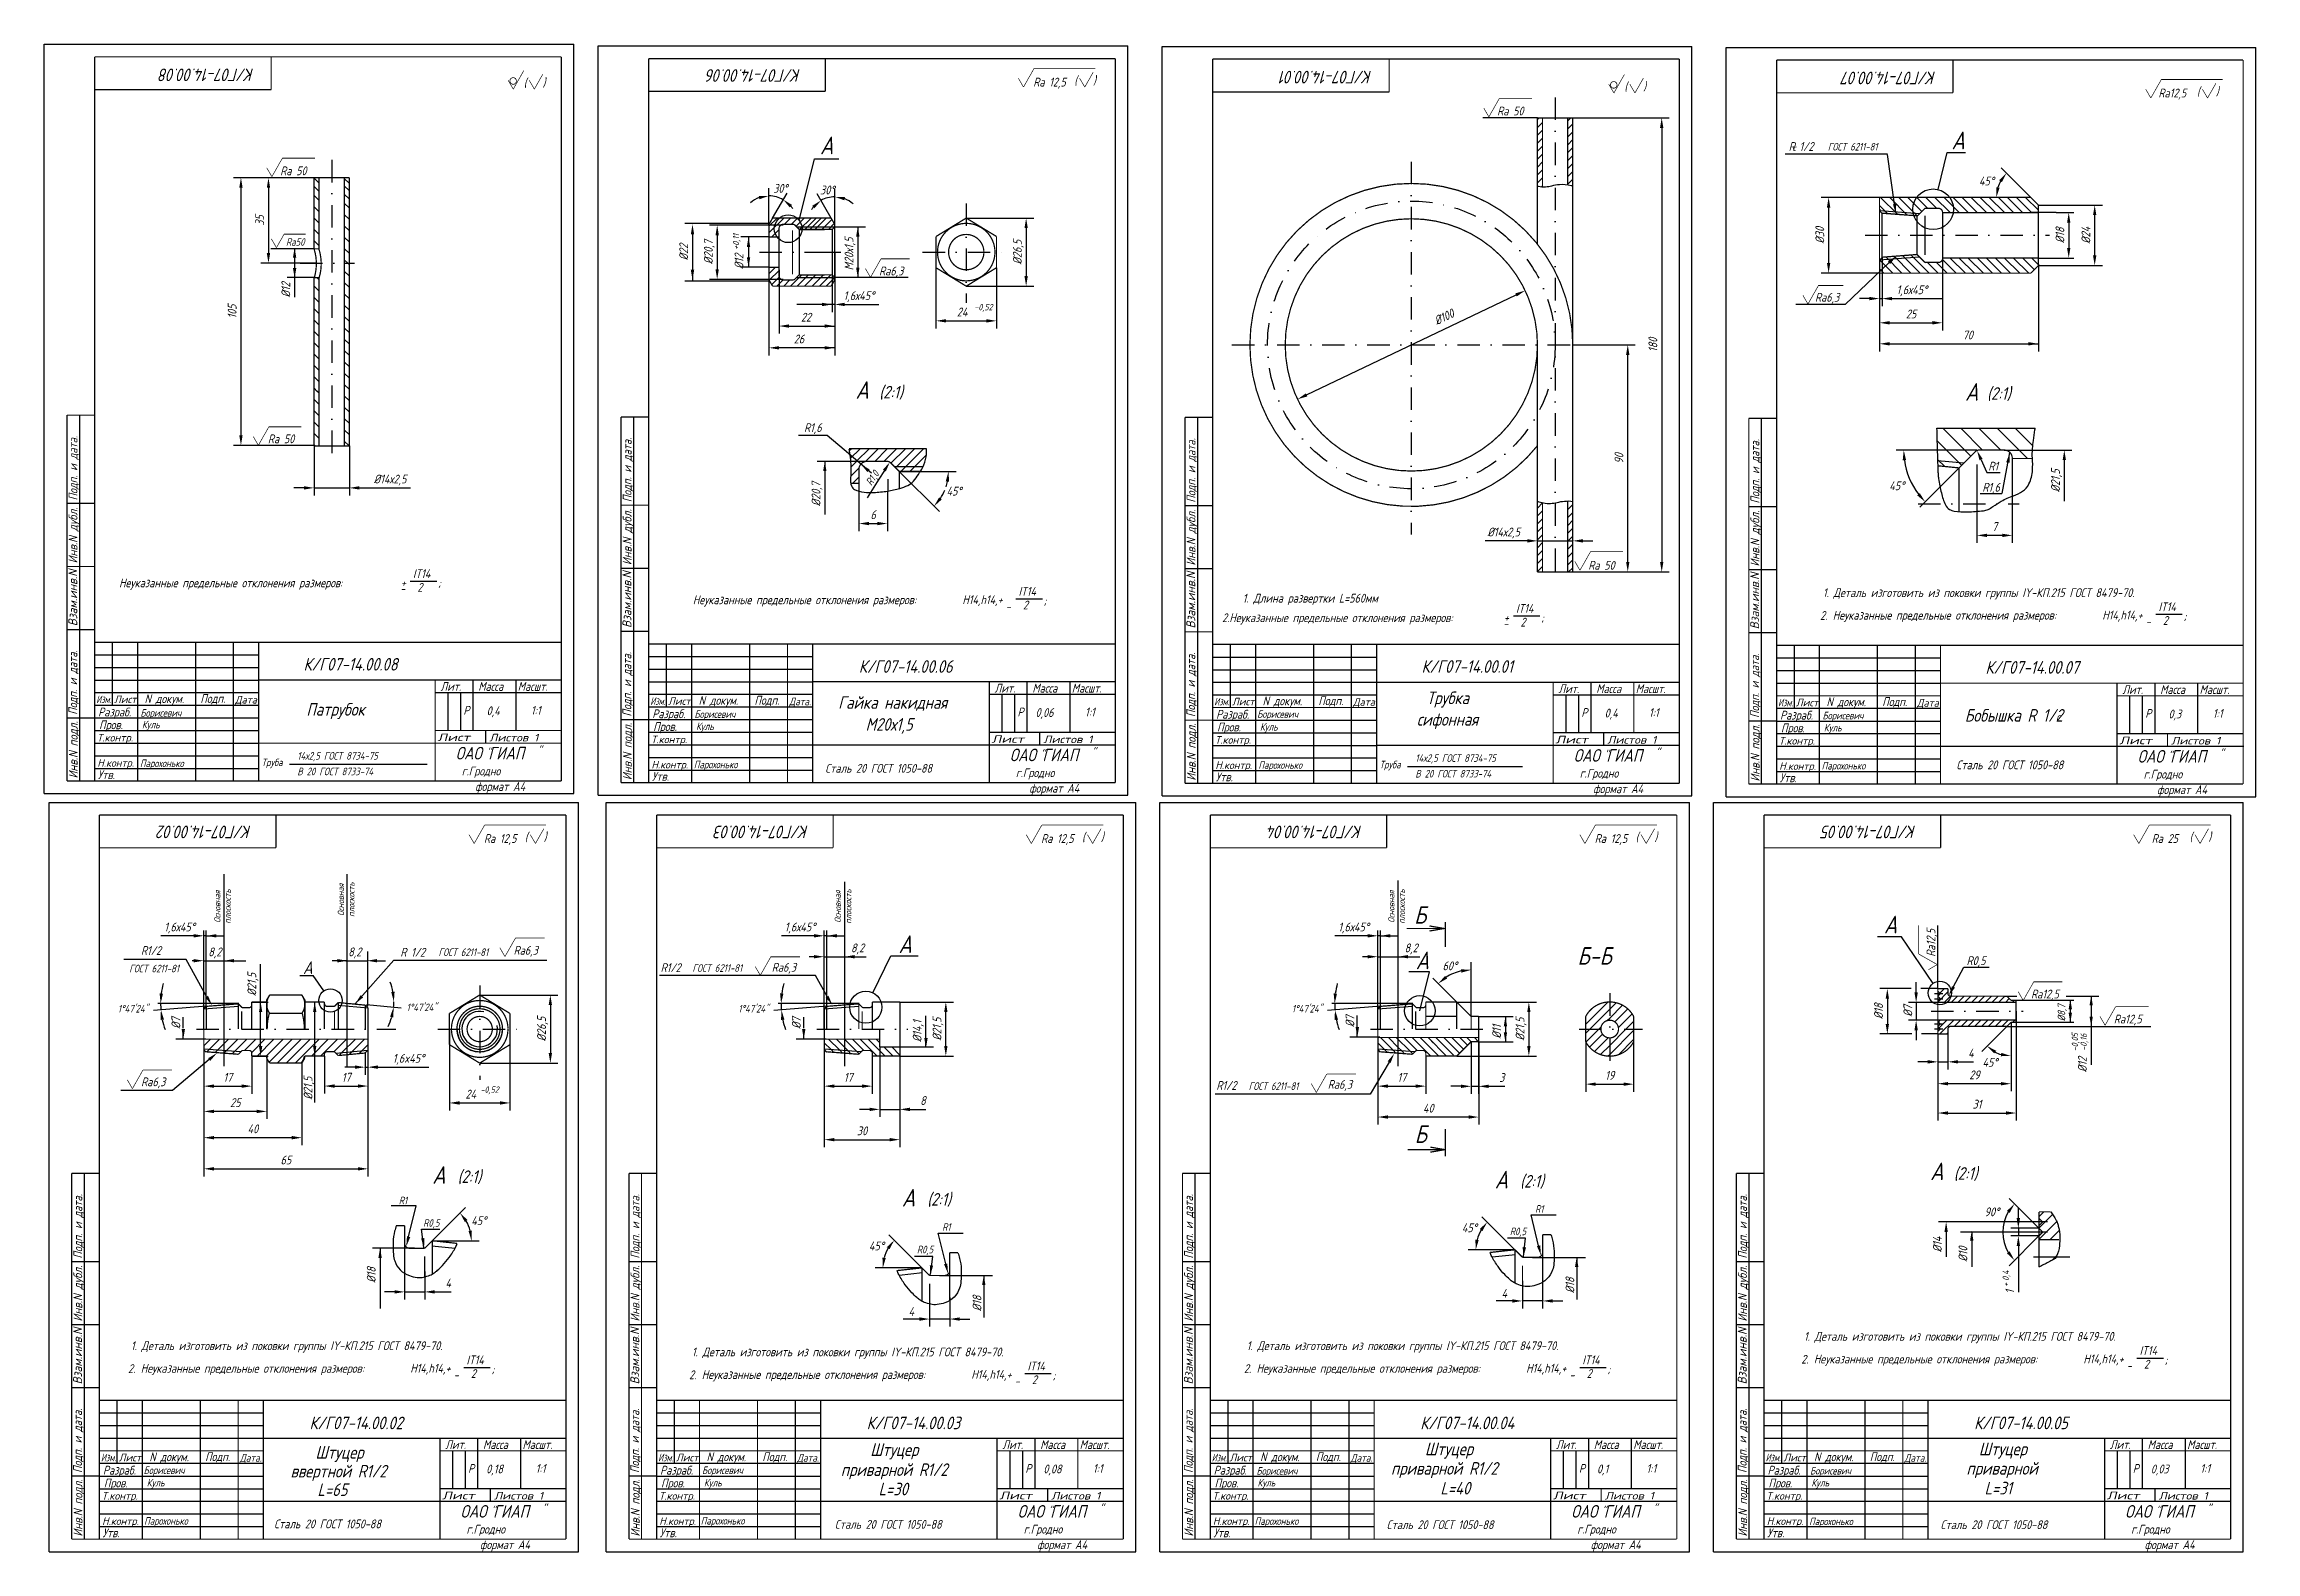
# Model space of a CAD drawing. Extents: x 780 to 2097, y 994 to 1592.
# Drawn here: x 1220 to 2097, y 994 to 1592 of the extents above; entities that cross this region are included whole.
import ezdxf
from ezdxf.enums import TextEntityAlignment as Align

# ---------------------------------------------------------------- set-up
doc = ezdxf.new("R2010")
doc.units = 0
doc.header["$LTSCALE"] = 0.7
doc.header["$MEASUREMENT"] = 0
doc.linetypes.add('DASHDOT', pattern=[25.4, 12.7, -6.35, 0, -6.35])
doc.layers.get('0').update_dxf_attribs({"linetype": 'CONTINUOUS'})
doc.layers.get('DEFPOINTS').update_dxf_attribs({"linetype": 'CONTINUOUS'})
doc.styles.add('ROMANC', font='romanc', dxfattribs={"width": 0.8, "oblique": 15, "height": 3.5})
doc.dimstyles.get("Standard").update_dxf_attribs({"dimtxt": 0.18, "dimasz": 0.18, "dimexe": 0.18, "dimexo": 0.0625, "dimgap": 0.09, "dimtad": 0, "dimtih": 1, "dimtoh": 1, "dimdec": 4, "dimzin": 0, "dimdsep": 46, "dimtxsty": 'Standard', "dimcen": 0.09, "dimadec": 0, "dimazin": 0, "dimtfac": 1, "dimtdec": 4, "dimtofl": 0, "dimtmove": 0, "dimatfit": 3, "dimfxl": 0, "dimtolj": 1, "dimtzin": 0, "dimarcsym": 0})

msp = doc.modelspace()

# ---------------------------------------------------------------- texts
at = {"style": 'ROMANC', "oblique": 15, "width": 0.8}
for s, height, rotation, p in [('К/Г07-14.00.08', 5, 180, (1303.06099, 1582.18823)), ('К/Г07-14.00.06', 5, 180, (1519.80799, 1581.92623)), ('К/Г07-14.00.01', 5, 180, (1746.33399, 1581.29923)), ('К/Г07-14.00.07', 5, 180, (1969.91099, 1580.94523)), ('Подп. и дата.', 3.5, 90, (1233.02936, 1411.0004)), ('Подп. и дата.', 3.5, 90, (1452.72336, 1410.3114)), ('Подп. и дата.', 3.5, 90, (1676.30236, 1410.1114)), ('Подп. и дата.', 3.5, 90, (1899.87936, 1409.7574)), ('Подп. и дата.', 3.5, 90, (1232.93126, 1326.04022)), ('Подп. и дата.', 3.5, 90, (1452.62526, 1325.35122)), ('Подп. и дата.', 3.5, 90, (1676.20426, 1325.15122)), ('Подп. и дата.', 3.5, 90, (1899.78126, 1324.79722)), ('К/Г07-14.00.02', 5, 180, (1302.00699, 1282.12123)), ('К/Г07-14.00.03', 5, 180, (1522.92299, 1282.12123)), ('К/Г07-14.00.04', 5, 180, (1742.41499, 1282.12123)), ('К/Г07-14.00.05', 5, 180, (1962.01999, 1282.12123)), ('%%c7', 3.5, 90, (1273.806, 1201.563)), ('%%c7', 3.5, 90, (1519.807, 1201.563)), ('%%c7', 3.5, 90, (1739.299, 1202.295)), ('Подп. и дата.', 3.5, 90, (1234.92236, 1110.5064)), ('Подп. и дата.', 3.5, 90, (1455.83836, 1110.5064)), ('Подп. и дата.', 3.5, 90, (1675.33036, 1110.5064)), ('Подп. и дата.', 3.5, 90, (1894.93536, 1110.5064)), ('Подп. и дата.', 3.5, 90, (1234.82426, 1025.54622)), ('Подп. и дата.', 3.5, 90, (1455.74026, 1025.54622)), ('Подп. и дата.', 3.5, 90, (1675.23226, 1025.54622)), ('Подп. и дата.', 3.5, 90, (1894.83726, 1025.54622))]:
    msp.add_text(s, height=height, rotation=rotation, dxfattribs=at).set_placement(p)
for s, height, p in [('(', 3.5, (1409.98859, 1574.85921)), (')', 3.5, (1417.48295, 1574.99308)), ('(', 3.5, (1628.22959, 1575.66421)), (')', 3.5, (1635.72395, 1575.79808)), ('(', 3.5, (1846.36659, 1573.31021)), (')', 3.5, (1853.86095, 1573.44408)), ('(', 3.5, (2073.39859, 1571.32621)), (')', 3.5, (2080.89295, 1571.46008)), ('c', 2.5, (1913.052, 1549.469)), ('Неуказанные предельные отклонения размеров:', 3.5, (1249.52408, 1376.57302)), ('+', 3.5, (1361.24137, 1376.62244)), ('IT14', 3.5, (1366.04337, 1380.23757)), ('2', 3.5, (1367.79191, 1374.82074)), (';', 3.5, (1376.01007, 1376.5681)), ('IT14', 3.5, (1606.16237, 1373.21957)), ('-', 3.5, (1360.93731, 1374.29499)), ('Неуказанные предельные отклонения размеров:', 3.5, (1477.00608, 1369.86702)), ('H14,h14,+', 3.5, (1583.88837, 1369.91644)), ('-', 3.5, (1601.05631, 1367.27699)), ('2', 3.5, (1607.91091, 1367.80274)), (';', 3.5, (1616.12907, 1369.5501)), ('IT14', 3.5, (1803.39437, 1366.43657)), ('1. Деталь изготовить из поковки группы IY-КП.215 ГОСТ 8479-70.', 3.5, (1925.05808, 1372.70502)), ('IT14', 3.5, (2058.13637, 1367.09757)), ('2.Неуказанные предельные отклонения размеров:', 3.5, (1686.87508, 1362.77202)), ('-', 3.5, (1798.28831, 1360.49399)), ('+', 3.5, (1798.59237, 1362.82144)), ('2', 3.5, (1805.14291, 1361.01974)), (';', 3.5, (1813.36107, 1362.7671)), ('2.', 3.5, (1923.966, 1363.649)), ('Неуказанные предельные отклонения размеров:', 3.5, (1928.98008, 1363.74502)), ('H14,h14,+', 3.5, (2035.86237, 1363.79444)), ('-', 3.5, (2053.03031, 1361.15499)), ('2', 3.5, (2059.88491, 1361.68074)), (';', 3.5, (2068.10307, 1363.4281)), ('К/Г07-14.00.08', 5, (1322.66069, 1343.57417)), ('К/Г07-14.00.06', 5, (1542.81669, 1342.68517)), ('К/Г07-14.00.01', 5, (1765.93369, 1342.68517)), ('К/Г07-14.00.07', 5, (1989.51069, 1342.33117)), ('N докум.', 3.5, (1259.63199, 1330.69112)), ('Подп.', 3.5, (1281.74282, 1330.75258)), ('Лит.', 3.5, (1376.95055, 1335.53188)), ('Масса', 3.5, (1391.92186, 1335.53188)), ('Масшт.', 3.5, (1407.57369, 1335.53188)), ('N докум.', 3.5, (1479.32599, 1330.00212)), ('Подп.', 3.5, (1501.43682, 1330.06358)), ('Гайка накидная', 5, (1534.64571, 1328.41743)), ('Лит.', 3.5, (1596.64455, 1334.84288)), ('Масса', 3.5, (1611.61586, 1334.84288)), ('Масшт.', 3.5, (1627.26769, 1334.84288)), ('N докум.', 3.5, (1702.90499, 1329.80212)), ('Подп.', 3.5, (1725.01582, 1329.86358)), ('Трубка', 5, (1767.98571, 1330.25743)), ('Лит.', 3.5, (1820.22355, 1334.64288)), ('Масса', 3.5, (1835.19486, 1334.64288)), ('Масшт.', 3.5, (1850.84669, 1334.64288)), ('N докум.', 3.5, (1926.48199, 1329.44812)), ('Подп.', 3.5, (1948.59282, 1329.50958)), ('Лит.', 3.5, (2043.80055, 1334.28888)), ('Масса', 3.5, (2058.77186, 1334.28888)), ('Масшт.', 3.5, (2074.42369, 1334.28888)), ('Разраб.', 3.5, (1241.22058, 1325.38135)), ('Борисевич', 3, (1257.97676, 1325.2894)), ('Патрубок', 5, (1323.80371, 1325.69543)), ('Р', 3.5, (1386.01515, 1326.07281)), ('0,4', 3.5, (1395.26145, 1325.87281)), ('1:1', 3.5, (1412.80399, 1326.07281)), ('Разраб.', 3.5, (1460.91458, 1324.69235)), ('Борисевич', 3, (1477.65647, 1324.81799)), ('М20х1,5', 5, (1545.52115, 1319.73281)), ('Р', 3.5, (1605.70915, 1325.38381)), ('0,06', 3.5, (1612.88545, 1325.18381)), ('1:1', 3.5, (1632.49799, 1325.38381)), ('Разраб.', 3.5, (1684.49358, 1324.49235)), ('Борисевич', 3, (1700.75547, 1324.84699)), ('сифонная', 5, (1764.10371, 1321.72343)), ('Р', 3.5, (1829.28815, 1325.18381)), ('0,4', 3.5, (1838.53445, 1324.98381)), ('1:1', 3.5, (1856.07699, 1325.18381)), ('Разраб.', 3.5, (1908.07058, 1324.13835)), ('Борисевич', 3, (1924.91647, 1324.25799)), ('Бобышка R 1/2', 5, (1981.32871, 1323.32443)), ('с', 3.5, (2017.542, 1323.406)), ('Р', 3.5, (2052.86515, 1324.82981)), ('0,3', 3.5, (2062.11145, 1324.62981)), ('1:1', 3.5, (2079.65399, 1324.82981)), ('Пров.', 3.5, (1241.59128, 1320.31854)), ('Куль', 3, (1258.59938, 1320.67509)), ('Пров.', 3.5, (1461.28528, 1319.62954)), ('Куль', 3, (1478.29338, 1319.98609)), ('Пров.', 3.5, (1684.86428, 1319.42954)), ('Куль', 3, (1701.87238, 1319.78609)), ('Пров.', 3.5, (1908.44128, 1319.07554)), ('Куль', 3, (1925.44938, 1319.43209)), ('Парохонько', 3, (1257.80647, 1305.31899)), ('Труба', 3, (1306.00177, 1305.69157)), ('14х2,5 ГОСТ 8734-75', 3, (1320.20477, 1308.27257)), ('ОАО ГИАП', 5, (1383.01594, 1308.32429)), ('"', 3.5, (1395.0415, 1308.96644)), ('"', 3.5, (1415.34089, 1309.84082)), ('Парохонько', 3, (1477.39876, 1304.8524)), ('Сталь 20 ГОСТ 1050-88', 3.5, (1529.52077, 1303.09157)), ('ОАО ГИАП', 5, (1602.70994, 1307.63529)), ('"', 3.5, (1614.7355, 1308.27744)), ('"', 3.5, (1635.03489, 1309.15182)), ('Парохонько', 3, (1701.24976, 1304.6314)), ('Труба', 3, (1749.27477, 1304.80257)), ('14х2,5 ГОСТ 8734-75', 3, (1763.47777, 1307.38357)), ('ОАО ГИАП', 5, (1826.28894, 1307.43529)), ('"', 3.5, (1838.3145, 1308.07744)), ('"', 3.5, (1858.61389, 1308.95182)), ('Парохонько', 3, (1924.56776, 1304.3584)), ('Сталь 20 ГОСТ 1050-88', 3.5, (1978.02777, 1304.44857)), ('ОАО ГИАП', 5, (2049.86594, 1307.08129)), ('"', 3.5, (2061.8915, 1307.72344)), ('"', 3.5, (2082.19089, 1308.59782)), ('Утв.', 3.5, (1241.09701, 1300.56123)), ('В 20 ГОСТ 8733-74', 3, (1320.20477, 1302.07857)), ('г.Гродно', 3.5, (1385.38522, 1302.01046)), ('формат А4', 3.5, (1390.71867, 1295.87088)), ('Утв.', 3.5, (1460.79101, 1299.87223)), ('г.Гродно', 3.5, (1605.07922, 1301.32146)), ('формат А4', 3.5, (1610.41267, 1295.18188)), ('Утв.', 3.5, (1684.37001, 1299.67223)), ('В 20 ГОСТ 8733-74', 3, (1763.47777, 1301.18957)), ('г.Гродно', 3.5, (1828.65822, 1301.12146)), ('формат А4', 3.5, (1833.99167, 1294.98188)), ('Утв.', 3.5, (1907.94701, 1299.31823)), ('г.Гродно', 3.5, (2052.23522, 1300.76746)), ('формат А4', 3.5, (2057.56867, 1294.62788)), ('(', 3.5, (1410.42859, 1275.85921)), (')', 3.5, (1417.92295, 1275.99308)), ('(', 3.5, (1631.34459, 1275.85921)), (')', 3.5, (1638.83895, 1275.99308)), ('(', 3.5, (1850.83659, 1275.85921)), (')', 3.5, (1858.33095, 1275.99308)), ('(', 3.5, (2070.44159, 1275.85921)), (')', 3.5, (2077.93595, 1275.99308)), ('1. Деталь изготовить из поковки группы IY-КП.215 ГОСТ 8479-70.', 3.5, (1917.56208, 1077.92902)), ('1. Деталь изготовить из поковки группы IY-КП.215 ГОСТ 8479-70.', 3.5, (1254.19108, 1074.22502)), ('IT14', 3.5, (1387.26937, 1068.61757)), ('1. Деталь изготовить из поковки группы IY-КП.215 ГОСТ 8479-70.', 3.5, (1476.62908, 1071.76802)), ('1. Деталь изготовить из поковки группы IY-КП.215 ГОСТ 8479-70.', 3.5, (1696.60908, 1074.22502)), ('IT14', 3.5, (1829.68737, 1068.61757)), ('2.', 3.5, (1916.47, 1068.873)), ('Неуказанные предельные отклонения размеров:', 3.5, (1921.48408, 1068.96902)), ('H14,h14,+', 3.5, (2028.36637, 1069.01844)), ('IT14', 3.5, (2050.64037, 1072.32157)), ('2', 3.5, (2052.38891, 1066.90474)), (';', 3.5, (2060.60707, 1068.6521)), ('2.', 3.5, (1253.099, 1065.169)), ('Неуказанные предельные отклонения размеров:', 3.5, (1258.11308, 1065.26502)), ('H14,h14,+', 3.5, (1364.99537, 1065.31444)), ('-', 3.5, (1382.16331, 1062.67499)), ('2', 3.5, (1389.01791, 1063.20074)), (';', 3.5, (1397.23607, 1064.9481)), ('2.', 3.5, (1475.537, 1062.712)), ('Неуказанные предельные отклонения размеров:', 3.5, (1480.55108, 1062.80802)), ('H14,h14,+', 3.5, (1587.43337, 1062.85744)), ('-', 3.5, (1604.60131, 1060.21799)), ('IT14', 3.5, (1609.70737, 1066.16057)), ('2', 3.5, (1611.45591, 1060.74374)), (';', 3.5, (1619.67407, 1062.4911)), ('2.', 3.5, (1695.517, 1065.169)), ('Неуказанные предельные отклонения размеров:', 3.5, (1700.53108, 1065.26502)), ('H14,h14,+', 3.5, (1807.41337, 1065.31444)), ('-', 3.5, (1824.58131, 1062.67499)), ('2', 3.5, (1831.43591, 1063.20074)), (';', 3.5, (1839.65407, 1064.9481)), ('-', 3.5, (2045.53431, 1066.37899)), ('К/Г07-14.00.02', 5, (1325.01569, 1042.88017)), ('К/Г07-14.00.03', 5, (1545.93169, 1042.88017)), ('К/Г07-14.00.04', 5, (1765.42369, 1042.88017)), ('К/Г07-14.00.05', 5, (1985.02869, 1042.88017)), ('Штуцер', 5, (1327.38871, 1031.24543)), ('Лит.', 3.5, (1378.84355, 1035.03788)), ('Масса', 3.5, (1393.81486, 1035.03788)), ('Масшт.', 3.5, (1409.46669, 1035.03788)), ('Штуцер', 5, (1547.37171, 1032.28143)), ('Лит.', 3.5, (1599.75955, 1035.03788)), ('Масса', 3.5, (1614.73086, 1035.03788)), ('Масшт.', 3.5, (1630.38269, 1035.03788)), ('Штуцер', 5, (1767.29571, 1032.57443)), ('Лит.', 3.5, (1819.25155, 1035.03788)), ('Масса', 3.5, (1834.22286, 1035.03788)), ('Масшт.', 3.5, (1849.87469, 1035.03788)), ('Штуцер', 5, (1986.90071, 1032.57443)), ('Лит.', 3.5, (2038.85655, 1035.03788)), ('Масса', 3.5, (2053.82786, 1035.03788)), ('Масшт.', 3.5, (2069.47969, 1035.03788)), ('Разраб.', 3.5, (1243.11358, 1024.88735)), ('Борисевич', 3, (1259.26047, 1025.15799)), ('N докум.', 3.5, (1261.52499, 1030.19712)), ('Подп.', 3.5, (1283.63582, 1030.25858)), (' ввертной R1/2', 5, (1314.85671, 1023.75943)), ('Р', 3.5, (1387.90815, 1025.57881)), ('0,18', 3.5, (1395.08445, 1025.37881)), ('1:1', 3.5, (1414.69699, 1025.57881)), ('Разраб.', 3.5, (1464.02958, 1024.88735)), ('Борисевич', 3, (1480.64847, 1025.14199)), ('N докум.', 3.5, (1482.44099, 1030.19712)), ('Подп.', 3.5, (1504.55182, 1030.25858)), (' приварной R1/2', 5, (1533.04771, 1024.35243)), ('Р', 3.5, (1608.82415, 1025.57881)), ('0,08', 3.5, (1616.00045, 1025.37881)), ('1:1', 3.5, (1635.61299, 1025.57881)), ('Разраб.', 3.5, (1683.52158, 1024.88735)), ('Борисевич', 3, (1700.49747, 1024.87999)), ('N докум.', 3.5, (1701.93299, 1030.19712)), ('Подп.', 3.5, (1724.04382, 1030.25858)), (' приварной R1/2', 5, (1751.18171, 1024.86643)), ('Р', 3.5, (1828.31615, 1025.57881)), ('0,1', 3.5, (1835.49245, 1025.37881)), ('1:1', 3.5, (1855.10499, 1025.57881)), ('Разраб.', 3.5, (1903.12658, 1024.88735)), ('Борисевич', 3, (1919.96847, 1024.92899)), ('N докум.', 3.5, (1921.53799, 1030.19712)), ('Подп.', 3.5, (1943.64882, 1030.25858)), (' приварной', 5, (1979.34171, 1024.86643)), ('Р', 3.5, (2047.92115, 1025.57881)), ('0,03', 3.5, (2055.09745, 1025.37881)), ('1:1', 3.5, (2074.70999, 1025.57881)), ('Пров.', 3.5, (1243.48428, 1019.82454)), ('Куль', 3, (1260.49238, 1020.18109)), ('L=65', 5, (1328.18215, 1016.41381)), ('Пров.', 3.5, (1464.40028, 1019.82454)), ('Куль', 3, (1481.40838, 1020.18109)), ('L=30', 5, (1550.65115, 1016.68381)), ('Пров.', 3.5, (1683.89228, 1019.82454)), ('Куль', 3, (1700.90038, 1020.18109)), ('L=40', 5, (1773.41415, 1017.02281)), ('Пров.', 3.5, (1903.49728, 1019.82454)), ('Куль', 3, (1920.50538, 1020.18109)), ('L=31', 5, (1989.17015, 1017.02281)), ('ОАО ГИАП', 5, (1384.90894, 1007.83029)), ('"', 3.5, (1396.9345, 1008.47244)), ('"', 3.5, (1417.23389, 1009.34682)), ('ОАО ГИАП', 5, (1605.82494, 1007.83029)), ('"', 3.5, (1617.8505, 1008.47244)), ('"', 3.5, (1638.14989, 1009.34682)), ('ОАО ГИАП', 5, (1825.31694, 1007.83029)), ('"', 3.5, (1837.3425, 1008.47244)), ('"', 3.5, (1857.64189, 1009.34682)), ('ОАО ГИАП', 5, (2044.92194, 1007.83029)), ('"', 3.5, (2056.9475, 1008.47244)), ('"', 3.5, (2077.24689, 1009.34682)), ('Утв.', 3.5, (1242.99001, 1000.06723)), ('Парохонько', 3, (1259.45876, 1005.0414)), ('Сталь 20 ГОСТ 1050-88', 3.5, (1311.01077, 1003.60457)), ('г.Гродно', 3.5, (1387.27822, 1001.51646)), ('Утв.', 3.5, (1463.90601, 1000.06723)), ('Парохонько', 3, (1480.15776, 1005.0964)), ('Сталь 20 ГОСТ 1050-88', 3.5, (1533.32077, 1003.43757)), ('г.Гродно', 3.5, (1608.19422, 1001.51646)), ('Утв.', 3.5, (1683.39801, 1000.06723)), ('Парохонько', 3, (1699.76876, 1004.9764)), ('Сталь 20 ГОСТ 1050-88', 3.5, (1752.12777, 1003.28657)), ('г.Гродно', 3.5, (1827.68622, 1001.51646)), ('Утв.', 3.5, (1903.00301, 1000.06723)), ('Парохонько', 3, (1919.61076, 1004.8634)), ('Сталь 20 ГОСТ 1050-88', 3.5, (1971.73277, 1003.28657)), ('г.Гродно', 3.5, (2047.29122, 1001.51646)), ('формат А4', 3.5, (1392.61167, 995.37688)), ('формат А4', 3.5, (1613.52767, 995.37688)), ('формат А4', 3.5, (1833.01967, 995.37688)), ('формат А4', 3.5, (2052.62467, 995.37688))]:
    msp.add_text(s, height=height, dxfattribs=at).set_placement(p)
at = {"color": 0, "linetype": 'ByBlock', "style": 'ROMANC', "oblique": 15, "width": 0.8}
for s, height, p in [('Ra 12,5', 3.5, (1618.43359, 1576.813)), ('Ra12,5', 3.5, (2063.60259, 1572.475)), ('Ra 50', 3.5, (1801.14159, 1565.347)), ('А', 7, (1530.075, 1551.715)), ('R 1/2', 3.5, (1916.41003, 1551.284)), ('ГОСТ 6211-81', 3, (1936.869, 1551.188)), ('А', 7, (1978.70603, 1553.69)), ('Ra 50', 3.5, (1318.61959, 1541.643)), ('30%%D', 3.5, (1511.73, 1534.672)), ('30%%d', 3.5, (1530.334, 1534.047)), ('Ra50', 3, (1319.36959, 1513.438)), ('Ra6,3', 3.5, (1555.669, 1501.949)), ('1,6х45%%D', 3.5, (1542.86397, 1492.181)), ('Ra6,3', 3.5, (1926.74659, 1491.517)), ('1,6х45%%D', 3.5, (1960.35403, 1494.501)), ('22', 3.5, (1521.868, 1483.617)), ('24', 3.5, (1583.784, 1485.683)), ('-0,52', 2.5, (1592.25531, 1487.601)), ('26', 3.5, (1519.107, 1474.993)), ('70', 3.5, (1982.519, 1476.582)), ('А', 7, (1544.15, 1454.774)), ('(2:1)', 5, (1555.61, 1453.932)), ('А', 7, (1984.06875, 1454.02)), ('(2:1)', 5, (1994.84375, 1453.38)), ('R1,6', 3.5, (1524.5895, 1439.852)), ('Ra 50', 3.5, (1313.74359, 1435.412)), ('R1', 3.5, (1992.58475, 1424.586)), ('R1,6', 3.5, (1991.76675, 1416.211)), ('6', 3.5, (1548.5165, 1405.341)), ('%%C14х2,5', 3.5, (1798.5051, 1398.485)), ('7', 3.5, (1993.15182, 1400.65)), ('Ra 50', 3.5, (1837.26259, 1385.296)), ('1. Длина развертки L=560мм', 3.5, (1721.8251, 1372.252)), ('Ra 12,5', 3.5, (1400.63259, 1277.008)), ('Ra 12,5', 3.5, (1621.54859, 1277.008)), ('Ra 12,5', 3.5, (1841.04059, 1277.008)), ('Ra 25', 3.5, (2060.64559, 1277.008)), ('А', 7, (1951.87659, 1242.91)), ('1,6х45%%D', 3.5, (1273.53097, 1241.943)), ('1,6х45%%D', 3.5, (1519.53197, 1241.943)), ('А', 7, (1561.202, 1235.129)), ('1,6х45%%D', 3.5, (1739.02397, 1241.943)), ('R1/2', 3.5, (1262.18076, 1232.612)), ('8,2', 3.5, (1287.48427, 1232.067)), ('А', 5, (1324.364, 1225.828)), ('8,2', 3.5, (1342.96327, 1232.067)), ('R 1/2', 3.5, (1365.93976, 1231.927)), ('ГОСТ 6211-81', 3, (1386.021, 1231.948)), ('Ra6,3', 3.5, (1410.76159, 1232.705)), ('R1/2', 3.5, (1468.22476, 1225.842)), ('Ra6,3', 3.5, (1513.11359, 1225.963)), ('8,2', 3.5, (1542.31827, 1233.655)), ('8,2', 3.5, (1761.81027, 1233.655)), ('А', 7, (1766.276, 1228.716)), ('60%%D', 3.5, (1777.155, 1226.536)), ('Б-Б', 7, (1834.528, 1230.48)), ('R0,5', 3.5, (1985.78759, 1228.589)), ('ГОСТ 6211-81', 3, (1263.405, 1225.481)), ('ГОСТ 6211-81', 3, (1486.703, 1225.664)), ('1%%D47\'24"', 3, (1255.04, 1209.541)), ('1%%D47\'24"', 3, (1369.514, 1210.088)), ('1%%D47\'24"', 3, (1501.041, 1209.541)), ('1%%D47\'24"', 3, (1720.533, 1209.541)), ('Ra12,5', 3.5, (2013.11027, 1215.36657)), ('Ra12,5', 3.5, (2045.94059, 1205.447)), ('17', 3.5, (1292.6275, 1182.369)), ('17', 3.5, (1339.574, 1182.397)), ('17', 3.5, (1538.6285, 1182.369)), ('17', 3.5, (1758.1205, 1182.369)), ('29', 3.5, (1985.157, 1183.329)), ('Ra6,3', 3.5, (1263.06659, 1180.569)), ('24', 3.5, (1388.952, 1175.701)), ('-0,52', 2.5, (1396.44731, 1177.488)), ('R1/2', 3.5, (1688.55076, 1179.123)), ('ГОСТ 6211-81', 3, (1707.251, 1178.858)), ('Ra6,3', 3.5, (1733.57059, 1179.552)), ('А', 7, (1376.31, 1143.635)), ('(2:1)', 5, (1388.438, 1142.994)), ('А', 7, (1797.601, 1141.823)), ('(2:1)', 5, (1809.729, 1141.182)), ('А', 7, (1970.233, 1145.104)), ('(2:1)', 5, (1981.693, 1144.262)), ('R1', 3, (1362.07827, 1133.547)), ('А', 7, (1562.512, 1134.643)), ('(2:1)', 5, (1574.64, 1134.002)), ('R1', 3, (1812.61127, 1130.205)), ('R0,5', 3, (1373.31127, 1124.637)), ('45%%D', 3.5, (1392.145, 1125.553)), ('R1', 3, (1577.52227, 1123.025)), ('45%%D', 3.5, (1784.905, 1122.716)), ('R0,5', 3, (1804.16527, 1121.295)), ('90%%D', 3.5, (1992.062, 1129.037)), ('45%%D', 3.5, (1549.816, 1115.536)), ('R0,5', 3, (1569.07627, 1114.115)), ('4', 3.5, (1379.99827, 1100.82)), ('4', 3.5, (1798.74327, 1096.722)), ('4', 3.5, (1563.65427, 1089.542))]:
    msp.add_text(s, height=height, dxfattribs=at).set_placement(p, align=Align.MIDDLE_CENTER)
for s, height, rotation, p in [('%%C18', 3.5, 90, (2019.041, 1516.091)), ('%%C24', 3.5, 90, (2029.338, 1516.091)), ('%%C22', 3.5, 90, (1473.382, 1509.424)), ('%%C20,7', 3.5, 90, (1483.168, 1509.424)), ('+0,11', 2.5, 90, (1494.117, 1513.51631)), ('%%C12', 3.5, 90, (1495.305, 1505.73025)), ('М20х1,5', 3.5, 90, (1538.926, 1508.70476)), ('%%C12', 3.5, 90, (1315.633, 1494.46457)), ('%%C100', 3.5, 25.50829447, (1774.85916, 1483.7429)), ('180', 3.5, 90, (1857.659, 1472.647)), ('90', 3.5, 90, (1844.199, 1427.647)), ('R1,0', 3, 57.50612957, (1548.19458, 1419.85246)), ('%%C21,5', 3.5, 90, (2017.285, 1418.82675)), ('%%C20,7', 3.5, 90, (1525.843, 1413.48598)), ('Основная', 2.5, 90, (1288.463, 1250.02309)), ('плоскость', 2.5, 90, (1292.603, 1250.02309)), ('Основная', 2.5, 90, (1337.477, 1252.74409)), ('плоскость', 2.5, 90, (1341.617, 1252.74409)), ('Основная', 2.5, 90, (1534.464, 1250.02309)), ('плоскость', 2.5, 90, (1538.604, 1250.02309)), ('Основная', 2.5, 90, (1753.956, 1250.02309)), ('плоскость', 2.5, 90, (1758.096, 1250.02309)), ('Ra12,5', 3.5, 90, (1967.90443, 1235.65627)), ('%%C21,5', 3.5, 90, (1302.154, 1219.19)), ('%%C18', 3.5, 90, (1947.124, 1208.533)), ('%%C7', 3.5, 90, (1958.743, 1208.66625)), ('%%C8,7', 3, 90, (2019.666, 1207.92192)), ('%%C14,1', 3.5, 90, (1565.96, 1200.62975)), ('%%C11', 3.5, 90, (1795.706, 1200.43024)), ('%%C21,5', 3.5, 90, (1804.99, 1201.487)), ('-0,05', 2.5, 90, (2025.005, 1196.27831)), ('-0,16', 2.5, 90, (2028.465, 1196.27831)), ('%%C12', 3.5, 90, (2027.95, 1187.39257)), ('%%C21,5', 3.5, 90, (1324.457, 1178.044)), ('%%C14', 3.5, 90, (1970.438, 1116.11484)), ('%%C10', 3.5, 90, (1980.593, 1112.26691)), ('%%C18', 3.5, 90, (1349.506, 1104.02038)), ('0,4', 2.5, 90, (1997.565, 1103.76376)), ('%%C18', 3.5, 90, (1589.674, 1092.74238)), ('%%C18', 3.5, 90, (1824.763, 1099.92238)), ('+', 2.5, 90, (1997.565, 1100.08776)), ('1', 3.5, 90, (1999.175, 1097.32976))]:
    msp.add_text(s, height=height, rotation=rotation, dxfattribs=at).set_placement(p, align=Align.MIDDLE_CENTER)
at = {"style": 'ROMANC', "oblique": 15}
for s, width, p, p2 in [('Инв.N дубл.', 0.696626, (1233.02936, 1386.05248), (1233.02936, 1408.22841)), ('Инв.N дубл.', 0.696626, (1452.72336, 1385.36348), (1452.72336, 1407.53941)), ('Инв.N дубл.', 0.696626, (1676.30236, 1385.16348), (1676.30236, 1407.33941)), ('Инв.N дубл.', 0.696626, (1899.87936, 1384.80948), (1899.87936, 1406.98541)), ('Взам.инв.N', 0.776513, (1232.93126, 1361.15794), (1232.93126, 1383.5474)), ('Взам.инв.N', 0.776513, (1452.62526, 1360.46894), (1452.62526, 1382.8584)), ('Взам.инв.N', 0.776513, (1676.20426, 1360.26894), (1676.20426, 1382.6584)), ('Взам.инв.N', 0.776513, (1899.78126, 1359.91494), (1899.78126, 1382.3044)), ('Инв.N подл.', 0.704992, (1233.10639, 1300.82916), (1233.10639, 1323.50641)), ('Инв.N подл.', 0.704992, (1452.80039, 1300.14016), (1452.80039, 1322.81741)), ('Инв.N подл.', 0.704992, (1676.37939, 1299.94016), (1676.37939, 1322.61741)), ('Инв.N подл.', 0.704992, (1899.95639, 1299.58616), (1899.95639, 1322.26341)), ('Инв.N дубл.', 0.696626, (1234.92236, 1085.55848), (1234.92236, 1107.73441)), ('Инв.N дубл.', 0.696626, (1455.83836, 1085.55848), (1455.83836, 1107.73441)), ('Инв.N дубл.', 0.696626, (1675.33036, 1085.55848), (1675.33036, 1107.73441)), ('Инв.N дубл.', 0.696626, (1894.93536, 1085.55848), (1894.93536, 1107.73441)), ('Взам.инв.N', 0.776513, (1234.82426, 1060.66394), (1234.82426, 1083.0534)), ('Взам.инв.N', 0.776513, (1455.74026, 1060.66394), (1455.74026, 1083.0534)), ('Взам.инв.N', 0.776513, (1675.23226, 1060.66394), (1675.23226, 1083.0534)), ('Взам.инв.N', 0.776513, (1894.83726, 1060.66394), (1894.83726, 1083.0534)), ('Инв.N подл.', 0.704992, (1234.99939, 1000.33516), (1234.99939, 1023.01241)), ('Инв.N подл.', 0.704992, (1455.91539, 1000.33516), (1455.91539, 1023.01241)), ('Инв.N подл.', 0.704992, (1675.40739, 1000.33516), (1675.40739, 1023.01241)), ('Инв.N подл.', 0.704992, (1895.01239, 1000.33516), (1895.01239, 1023.01241))]:
    msp.add_text(s, height=3.5, rotation=90, dxfattribs=dict(at, width=width)).set_placement(p, p2, align=Align.FIT)
for s, width, p, p2 in [('Изм.', 0.642754, (1240.4493, 1330.66162), (1246.41773, 1330.66162)), ('Лист', 0.693042, (1247.51601, 1330.66708), (1256.42655, 1330.66708)), ('Дата', 0.651393, (1295.50807, 1330.51251), (1304.16229, 1330.51251)), ('Изм.', 0.642754, (1460.1433, 1329.97262), (1466.11173, 1329.97262)), ('Лист', 0.693042, (1467.21001, 1329.97808), (1476.12055, 1329.97808)), ('Дата.', 0.611915, (1515.20207, 1329.82351), (1523.85629, 1329.82351)), ('Изм.', 0.642754, (1683.7223, 1329.77262), (1689.69073, 1329.77262)), ('Лист', 0.693042, (1690.78901, 1329.77808), (1699.69955, 1329.77808)), ('Дата', 0.651393, (1738.78107, 1329.62351), (1747.43529, 1329.62351)), ('Изм.', 0.642754, (1907.2993, 1329.41862), (1913.26773, 1329.41862)), ('Лист', 0.693042, (1914.36601, 1329.42408), (1923.27655, 1329.42408)), ('Дата', 0.651393, (1962.35807, 1329.26951), (1971.01229, 1329.26951)), ('Т.контр.', 0.698235, (1240.77147, 1315.47613), (1255.03541, 1315.47613)), ('Лист', 1.011317, (1375.72803, 1315.61428), (1388.73068, 1315.61428)), ('Листов 1', 0.875179, (1396.2978, 1315.50778), (1415.80178, 1315.50778)), ('Т.контр.', 0.698235, (1460.46547, 1314.78713), (1474.72941, 1314.78713)), ('Лист', 1.011317, (1595.42203, 1314.92528), (1608.42468, 1314.92528)), ('Листов 1', 0.875179, (1615.9918, 1314.81878), (1635.49578, 1314.81878)), ('Т.контр.', 0.698235, (1684.04447, 1314.58713), (1698.30841, 1314.58713)), ('Лист', 1.011317, (1819.00103, 1314.72528), (1832.00368, 1314.72528)), ('Листов 1', 0.875179, (1839.5708, 1314.61878), (1859.07478, 1314.61878)), ('Т.контр.', 0.698235, (1907.62147, 1314.23313), (1921.88541, 1314.23313)), ('Лист', 1.011317, (2042.57803, 1314.37128), (2055.58068, 1314.37128)), ('Листов 1', 0.875179, (2063.1478, 1314.26478), (2082.65178, 1314.26478)), ('Н.контр.', 0.686802, (1240.89998, 1305.45958), (1255.42093, 1305.45958)), ('Н.контр.', 0.686802, (1460.59398, 1304.77058), (1475.11493, 1304.77058)), ('Н.контр.', 0.686802, (1684.17298, 1304.57058), (1698.69393, 1304.57058)), ('Н.контр.', 0.686802, (1907.74998, 1304.21658), (1922.27093, 1304.21658)), ('Изм.', 0.642754, (1242.3423, 1030.16762), (1248.31073, 1030.16762)), ('Лист', 0.693042, (1249.40901, 1030.17308), (1258.31955, 1030.17308)), ('Дата.', 0.611915, (1297.40107, 1030.01851), (1306.05529, 1030.01851)), ('Изм.', 0.642754, (1463.2583, 1030.16762), (1469.22673, 1030.16762)), ('Лист', 0.693042, (1470.32501, 1030.17308), (1479.23555, 1030.17308)), ('Дата.', 0.611915, (1518.31707, 1030.01851), (1526.97129, 1030.01851)), ('Изм.', 0.642754, (1682.7503, 1030.16762), (1688.71873, 1030.16762)), ('Лист', 0.693042, (1689.81701, 1030.17308), (1698.72755, 1030.17308)), ('Дата.', 0.611915, (1737.80907, 1030.01851), (1746.46329, 1030.01851)), ('Изм.', 0.642754, (1902.3553, 1030.16762), (1908.32373, 1030.16762)), ('Лист', 0.693042, (1909.42201, 1030.17308), (1918.33255, 1030.17308)), ('Дата.', 0.611915, (1957.41407, 1030.01851), (1966.06829, 1030.01851)), ('Т.контр.', 0.698235, (1242.66447, 1014.98213), (1256.92841, 1014.98213)), ('Лист', 1.011317, (1377.62103, 1015.12028), (1390.62368, 1015.12028)), ('Листов 1', 0.875179, (1398.1908, 1015.01378), (1417.69478, 1015.01378)), ('Т.контр.', 0.698235, (1463.58047, 1014.98213), (1477.84441, 1014.98213)), ('Лист', 1.011317, (1598.53703, 1015.12028), (1611.53968, 1015.12028)), ('Листов 1', 0.875179, (1619.1068, 1015.01378), (1638.61078, 1015.01378)), ('Т.контр.', 0.698235, (1683.07247, 1014.98213), (1697.33641, 1014.98213)), ('Лист', 1.011317, (1818.02903, 1015.12028), (1831.03168, 1015.12028)), ('Листов 1', 0.875179, (1838.5988, 1015.01378), (1858.10278, 1015.01378)), ('Т.контр.', 0.698235, (1902.67747, 1014.98213), (1916.94141, 1014.98213)), ('Лист', 1.011317, (2037.63403, 1015.12028), (2050.63668, 1015.12028)), ('Листов 1', 0.875179, (2058.2038, 1015.01378), (2077.70778, 1015.01378)), ('Н.контр.', 0.686802, (1242.79298, 1004.96558), (1257.31393, 1004.96558)), ('Н.контр.', 0.686802, (1463.70898, 1004.96558), (1478.22993, 1004.96558)), ('Н.контр.', 0.686802, (1683.20098, 1004.96558), (1697.72193, 1004.96558)), ('Н.контр.', 0.686802, (1902.80598, 1004.96558), (1917.32693, 1004.96558))]:
    msp.add_text(s, height=3, dxfattribs=dict(at, width=width)).set_placement(p, p2, align=Align.FIT)
at = {"linetype": 'Continuous', "style": 'ROMANC', "oblique": 15, "width": 0.8}
for p in [(1763.003, 1243.215), (1763.203, 1156.339)]:
    msp.add_text('Б', height=7, dxfattribs=at).set_placement(p)

# ---------------------------------------------------------------- blocks, each defined once
blk = doc.blocks.new('*D17')
at = {"color": 0, "linetype": 'ByBlock', "transparency": 16777216}
for p, q in [((1831.61, 401.62), (1831.61, 358.29)), ((1800.61, 392.62), (1800.61, 358.29)), ((1804.61, 361.29), (1827.61, 361.29))]:
    blk.add_line(p, q, dxfattribs=at)
for points in [[(1804.61, 361.96), (1804.61, 360.62), (1800.61, 361.29)], [(1827.61, 361.96), (1827.61, 360.62), (1831.61, 361.29)]]:
    blk.add_solid(points, dxfattribs=at)
at = {"layer": 'DEFPOINTS', "color": 0, "linetype": 'ByBlock', "transparency": 16777216}
for p in [(1831.61, 401.62), (1800.61, 392.62), (1831.61, 361.29)]:
    blk.add_point(p, dxfattribs=at)
at = {"color": 0, "linetype": 'ByBlock', "transparency": 16777216, "style": 'ROMANC', "oblique": 15, "width": 0.8}
blk.add_text('31', height=3.5, dxfattribs=at).set_placement((1816.11, 364.79), align=Align.MIDDLE_CENTER)
blk = doc.blocks.new('*D30')
at = {"color": 0, "linetype": 'ByBlock', "transparency": 16777216}
blk.add_line((1827.96, 395.62), (1818.03, 385.68), dxfattribs=at)
blk.add_arc((1829.61, 397.27), 13.38, 242.18849, 252.81151, dxfattribs=at)
for points in [[(1822.97, 384.89), (1823.76, 385.97), (1820.15, 387.81)], [(1825.76, 385.14), (1825.56, 383.82), (1829.61, 383.89)]]:
    blk.add_solid(points, dxfattribs=at)
at = {"layer": 'DEFPOINTS', "color": 0, "linetype": 'ByBlock', "transparency": 16777216}
for p in [(1827.96, 395.62), (1829.61, 397.27), (1829.61, 397.27), (1824.1, 385.07), (1829.61, 369.91)]:
    blk.add_point(p, dxfattribs=at)
at = {"color": 0, "linetype": 'ByBlock', "transparency": 16777216, "style": 'ROMANC', "oblique": 15, "width": 0.8}
blk.add_text('45%%D', height=3.5, dxfattribs=at).set_placement((1821.28, 381.36), align=Align.MIDDLE_CENTER)
blk = doc.blocks.new('*D16')
at = {"color": 0, "linetype": 'ByBlock', "transparency": 16777216}
for p, q in [((1660.99, 389.54), (1660.99, 369.74)), ((1679.99, 389.54), (1679.99, 369.74)), ((1664.99, 372.74), (1675.99, 372.74))]:
    blk.add_line(p, q, dxfattribs=at)
for points in [[(1664.99, 373.41), (1664.99, 372.07), (1660.99, 372.74)], [(1675.99, 373.41), (1675.99, 372.07), (1679.99, 372.74)]]:
    blk.add_solid(points, dxfattribs=at)
at = {"layer": 'DEFPOINTS', "color": 0, "linetype": 'ByBlock', "transparency": 16777216}
for p in [(1660.99, 389.54), (1679.99, 389.54), (1679.99, 372.74)]:
    blk.add_point(p, dxfattribs=at)
at = {"color": 0, "linetype": 'ByBlock', "transparency": 16777216, "style": 'ROMANC', "oblique": 15, "width": 0.8}
blk.add_text('19', height=3.5, dxfattribs=at).set_placement((1670.49, 376.24), align=Align.MIDDLE_CENTER)
blk = doc.blocks.new('*D18')
at = {"color": 0, "linetype": 'ByBlock', "transparency": 16777216}
for p, q in [((1578.57, 391.31), (1578.57, 356.7)), ((1618.57, 389.57), (1618.57, 356.7)), ((1614.57, 359.7), (1582.57, 359.7))]:
    blk.add_line(p, q, dxfattribs=at)
for points in [[(1582.57, 360.37), (1582.57, 359.03), (1578.57, 359.7)], [(1614.57, 360.37), (1614.57, 359.03), (1618.57, 359.7)]]:
    blk.add_solid(points, dxfattribs=at)
at = {"layer": 'DEFPOINTS', "color": 0, "linetype": 'ByBlock', "transparency": 16777216}
for p in [(1578.57, 391.31), (1618.57, 389.57), (1578.57, 359.7)]:
    blk.add_point(p, dxfattribs=at)
at = {"color": 0, "linetype": 'ByBlock', "transparency": 16777216, "style": 'ROMANC', "oblique": 15, "width": 0.8}
blk.add_text('40', height=3.5, dxfattribs=at).set_placement((1598.57, 363.2), align=Align.MIDDLE_CENTER)
blk = doc.blocks.new('*D19')
at = {"color": 0, "linetype": 'ByBlock', "transparency": 16777216}
for p, q in [((1615.57, 389.57), (1615.57, 368.88)), ((1618.52, 389.57), (1618.52, 368.88)), ((1611.57, 371.88), (1607.57, 371.88)), ((1615.57, 371.88), (1618.52, 371.88)), ((1622.52, 371.88), (1626.52, 371.88)), ((1626.52, 371.88), (1628.89, 371.88))]:
    blk.add_line(p, q, dxfattribs=at)
for points in [[(1611.57, 372.54), (1611.57, 371.21), (1615.57, 371.88)], [(1622.52, 372.54), (1622.52, 371.21), (1618.52, 371.88)]]:
    blk.add_solid(points, dxfattribs=at)
at = {"layer": 'DEFPOINTS', "color": 0, "linetype": 'ByBlock', "transparency": 16777216}
for p in [(1615.57, 389.57), (1618.52, 389.57), (1618.52, 371.88)]:
    blk.add_point(p, dxfattribs=at)
at = {"color": 0, "linetype": 'ByBlock', "transparency": 16777216, "style": 'ROMANC', "oblique": 15, "width": 0.8}
blk.add_text('3', height=3.5, dxfattribs=at).set_placement((1627.71, 375.38), align=Align.MIDDLE_CENTER)
blk = doc.blocks.new('*D20')
at = {"color": 0, "linetype": 'ByBlock', "transparency": 16777216}
for p, q in [((1359.08, 390.57), (1359.08, 347.73)), ((1389.02, 383.87), (1389.02, 347.73)), ((1363.08, 350.73), (1385.02, 350.73))]:
    blk.add_line(p, q, dxfattribs=at)
for points in [[(1363.08, 351.4), (1363.08, 350.07), (1359.08, 350.73)], [(1385.02, 351.4), (1385.02, 350.07), (1389.02, 350.73)]]:
    blk.add_solid(points, dxfattribs=at)
at = {"layer": 'DEFPOINTS', "color": 0, "linetype": 'ByBlock', "transparency": 16777216}
for p in [(1359.08, 390.57), (1389.02, 383.87), (1389.02, 350.73)]:
    blk.add_point(p, dxfattribs=at)
at = {"color": 0, "linetype": 'ByBlock', "transparency": 16777216, "style": 'ROMANC', "oblique": 15, "width": 0.8}
blk.add_text('30', height=3.5, dxfattribs=at).set_placement((1374.05, 354.23), align=Align.MIDDLE_CENTER)
blk = doc.blocks.new('*D21')
at = {"color": 0, "linetype": 'ByBlock', "transparency": 16777216}
for p, q in [((1381.08, 387.47), (1381.08, 359.74)), ((1389.02, 387.47), (1389.02, 359.74)), ((1377.08, 362.74), (1373.08, 362.74)), ((1381.08, 362.74), (1389.02, 362.74)), ((1393.02, 362.74), (1397.02, 362.74)), ((1397.02, 362.74), (1399.39, 362.74))]:
    blk.add_line(p, q, dxfattribs=at)
for points in [[(1377.08, 363.4), (1377.08, 362.07), (1381.08, 362.74)], [(1393.02, 363.4), (1393.02, 362.07), (1389.02, 362.74)]]:
    blk.add_solid(points, dxfattribs=at)
at = {"layer": 'DEFPOINTS', "color": 0, "linetype": 'ByBlock', "transparency": 16777216}
for p in [(1381.08, 387.47), (1389.02, 387.47), (1389.02, 362.74)]:
    blk.add_point(p, dxfattribs=at)
at = {"color": 0, "linetype": 'ByBlock', "transparency": 16777216, "style": 'ROMANC', "oblique": 15, "width": 0.8}
blk.add_text('8', height=3.5, dxfattribs=at).set_placement((1398.21, 366.24), align=Align.MIDDLE_CENTER)
blk = doc.blocks.new('*D12')
at = {"color": 0, "linetype": 'ByBlock', "transparency": 16777216}
for p, q in [((1113.07, 386.64), (1113.07, 358.93)), ((1138.05, 383.87), (1138.05, 358.93)), ((1134.05, 361.93), (1117.07, 361.93))]:
    blk.add_line(p, q, dxfattribs=at)
for points in [[(1117.07, 362.6), (1117.07, 361.26), (1113.07, 361.93)], [(1134.05, 362.6), (1134.05, 361.26), (1138.05, 361.93)]]:
    blk.add_solid(points, dxfattribs=at)
at = {"layer": 'DEFPOINTS', "color": 0, "linetype": 'ByBlock', "transparency": 16777216}
for p in [(1113.07, 386.64), (1138.05, 383.87), (1113.07, 361.93)]:
    blk.add_point(p, dxfattribs=at)
at = {"color": 0, "linetype": 'ByBlock', "transparency": 16777216, "style": 'ROMANC', "oblique": 15, "width": 0.8}
blk.add_text('25', height=3.5, dxfattribs=at).set_placement((1125.56, 365.43), align=Align.MIDDLE_CENTER)
blk = doc.blocks.new('*D11')
at = {"color": 0, "linetype": 'ByBlock', "transparency": 16777216}
for p, q in [((1113.07, 387.91), (1113.07, 348.52)), ((1151.97, 381.07), (1151.97, 348.52)), ((1147.97, 351.52), (1117.07, 351.52))]:
    blk.add_line(p, q, dxfattribs=at)
for points in [[(1117.07, 352.19), (1117.07, 350.85), (1113.07, 351.52)], [(1147.97, 352.19), (1147.97, 350.85), (1151.97, 351.52)]]:
    blk.add_solid(points, dxfattribs=at)
at = {"layer": 'DEFPOINTS', "color": 0, "linetype": 'ByBlock', "transparency": 16777216}
for p in [(1113.07, 387.91), (1151.97, 381.07), (1113.07, 351.52)]:
    blk.add_point(p, dxfattribs=at)
at = {"color": 0, "linetype": 'ByBlock', "transparency": 16777216, "style": 'ROMANC', "oblique": 15, "width": 0.8}
blk.add_text('40', height=3.5, dxfattribs=at).set_placement((1132.52, 355.02), align=Align.MIDDLE_CENTER)
blk = doc.blocks.new('*D10')
at = {"color": 0, "linetype": 'ByBlock', "transparency": 16777216}
for p, q in [((1113.07, 386.38), (1113.07, 336.18)), ((1178.15, 386.23), (1178.15, 336.18)), ((1117.07, 339.18), (1174.15, 339.18))]:
    blk.add_line(p, q, dxfattribs=at)
for points in [[(1117.07, 339.85), (1117.07, 338.51), (1113.07, 339.18)], [(1174.15, 339.85), (1174.15, 338.51), (1178.15, 339.18)]]:
    blk.add_solid(points, dxfattribs=at)
at = {"layer": 'DEFPOINTS', "color": 0, "linetype": 'ByBlock', "transparency": 16777216}
for p in [(1113.07, 386.38), (1178.15, 386.23), (1178.15, 339.18)]:
    blk.add_point(p, dxfattribs=at)
at = {"color": 0, "linetype": 'ByBlock', "transparency": 16777216, "style": 'ROMANC', "oblique": 15, "width": 0.8}
blk.add_text('65', height=3.5, dxfattribs=at).set_placement((1145.61, 342.68), align=Align.MIDDLE_CENTER)
blk = doc.blocks.new('*D14')
at = {"color": 0, "linetype": 'ByBlock', "transparency": 16777216}
for p, q in [((1158.95, 630.22), (1158.95, 610.37)), ((1172.95, 629.99), (1172.95, 610.37)), ((1154.95, 613.37), (1150.95, 613.37)), ((1158.95, 613.37), (1172.95, 613.37)), ((1176.95, 613.37), (1180.95, 613.37)), ((1180.95, 613.37), (1197.22, 613.37))]:
    blk.add_line(p, q, dxfattribs=at)
for points in [[(1154.95, 614.04), (1154.95, 612.7), (1158.95, 613.37)], [(1176.95, 614.04), (1176.95, 612.7), (1172.95, 613.37)]]:
    blk.add_solid(points, dxfattribs=at)
at = {"layer": 'DEFPOINTS', "color": 0, "linetype": 'ByBlock', "transparency": 16777216}
for p in [(1158.95, 630.22), (1172.95, 629.99), (1172.95, 613.37)]:
    blk.add_point(p, dxfattribs=at)
at = {"color": 0, "linetype": 'ByBlock', "transparency": 16777216, "style": 'ROMANC', "oblique": 15, "width": 0.8}
blk.add_text('%%C14х2,5', height=3.5, dxfattribs=at).set_placement((1189.09, 616.87), align=Align.MIDDLE_CENTER)
blk = doc.blocks.new('*X2')
at = {"color": 0}
for p, q in [((1100.93, 382.51), (1103.6, 385.18)), ((1102.16, 380.14), (1103.09, 381.07)), ((1103.09, 381.07), (1107.19, 385.18)), ((1105.49, 379.88), (1106.42, 380.81)), ((1106.42, 380.81), (1110.78, 385.18)), ((1108.82, 379.63), (1109.75, 380.56)), ((1109.75, 380.56), (1114.37, 385.18)), ((1112.16, 379.37), (1113.09, 380.3)), ((1113.09, 380.3), (1117.96, 385.18)), ((1117.06, 380.68), (1121.56, 385.18)), ((1119.91, 379.94), (1125.15, 385.18)), ((1122.04, 378.47), (1128.74, 385.18)), ((1125.63, 378.47), (1132.33, 385.18)), ((1126.79, 376.04), (1135.92, 385.18)), ((1130.02, 375.67), (1139.52, 385.18)), ((1133.61, 375.67), (1143.11, 385.18)), ((1137.2, 375.67), (1146.7, 385.18)), ((1143.59, 378.47), (1150.29, 385.18)), ((1147.18, 378.47), (1153.88, 385.18)), ((1152.48, 380.18), (1157.48, 385.18)), ((1154.6, 378.71), (1155.71, 379.82)), ((1155.71, 379.82), (1161.07, 385.18)), ((1158.57, 379.08), (1159.68, 380.19)), ((1159.68, 380.19), (1164.66, 385.18)), ((1162.54, 379.46), (1163.64, 380.57)), ((1163.64, 380.57), (1166.01, 382.93))]:
    blk.add_line(p, q, dxfattribs=at)
blk = doc.blocks.new('*D9')
at = {"color": 0, "linetype": 'ByBlock', "transparency": 16777216}
for p, q in [((1222.47, 408.07), (1253.48, 408.07)), ((1250.48, 404.07), (1250.48, 385.07)), ((1222.47, 381.07), (1253.48, 381.07))]:
    blk.add_line(p, q, dxfattribs=at)
for points in [[(1249.81, 404.07), (1251.14, 404.07), (1250.48, 408.07)], [(1249.81, 385.07), (1251.14, 385.07), (1250.48, 381.07)]]:
    blk.add_solid(points, dxfattribs=at)
at = {"layer": 'DEFPOINTS', "color": 0, "linetype": 'ByBlock', "transparency": 16777216}
for p in [(1222.47, 408.07), (1222.47, 381.07), (1250.48, 381.07)]:
    blk.add_point(p, dxfattribs=at)
at = {"color": 0, "linetype": 'ByBlock', "transparency": 16777216, "style": 'ROMANC', "oblique": 15, "width": 0.8}
blk.add_text('%%C26,5', height=3.5, rotation=90, dxfattribs=at).set_placement((1246.98, 394.57), align=Align.MIDDLE_CENTER)
blk = doc.blocks.new('*D13')
at = {"color": 0, "linetype": 'ByBlock', "transparency": 16777216}
for p, q in [((1158.94, 736.31), (1126.96, 736.31)), ((1129.96, 732.31), (1129.96, 634.22)), ((1159.17, 630.22), (1126.96, 630.22))]:
    blk.add_line(p, q, dxfattribs=at)
for points in [[(1129.29, 732.31), (1130.62, 732.31), (1129.96, 736.31)], [(1129.29, 634.22), (1130.62, 634.22), (1129.96, 630.22)]]:
    blk.add_solid(points, dxfattribs=at)
at = {"layer": 'DEFPOINTS', "color": 0, "linetype": 'ByBlock', "transparency": 16777216}
for p in [(1158.94, 736.31), (1129.96, 630.22), (1159.17, 630.22)]:
    blk.add_point(p, dxfattribs=at)
at = {"color": 0, "linetype": 'ByBlock', "transparency": 16777216, "style": 'ROMANC', "oblique": 15, "width": 0.8}
blk.add_text('105', height=3.5, rotation=90, dxfattribs=at).set_placement((1126.46, 683.27), align=Align.MIDDLE_CENTER)
blk = doc.blocks.new('*D15')
at = {"color": 0, "linetype": 'ByBlock', "transparency": 16777216}
for p, q in [((1158.94, 736.31), (1137.87, 736.31)), ((1140.87, 732.31), (1140.87, 706.42)), ((1159.85, 702.42), (1137.87, 702.42))]:
    blk.add_line(p, q, dxfattribs=at)
for points in [[(1140.2, 732.31), (1141.53, 732.31), (1140.87, 736.31)], [(1140.2, 706.42), (1141.53, 706.42), (1140.87, 702.42)]]:
    blk.add_solid(points, dxfattribs=at)
at = {"layer": 'DEFPOINTS', "color": 0, "linetype": 'ByBlock', "transparency": 16777216}
for p in [(1158.94, 736.31), (1140.87, 702.42), (1159.85, 702.42)]:
    blk.add_point(p, dxfattribs=at)
at = {"color": 0, "linetype": 'ByBlock', "transparency": 16777216, "style": 'ROMANC', "oblique": 15, "width": 0.8}
blk.add_text('35', height=3.5, rotation=90, dxfattribs=at).set_placement((1137.37, 719.37), align=Align.MIDDLE_CENTER)
blk = doc.blocks.new('*D23')
at = {"color": 0, "linetype": 'ByBlock', "transparency": 16777216}
for p, q in [((1351.46, 617.43), (1367.38, 601.51)), ((1359.81, 617.43), (1373.98, 617.43))]:
    blk.add_line(p, q, dxfattribs=at)
for start, end in [(326.76625, 337.69226), (341.96179, 348.23375)]:
    blk.add_arc((1351.46, 617.43), 19.51, start, end, dxfattribs=at)
for points in [[(1369.9, 613.52), (1371.23, 613.38), (1370.98, 617.43)], [(1368.3, 606.31), (1367.27, 607.16), (1365.26, 603.63)]]:
    blk.add_solid(points, dxfattribs=at)
at = {"layer": 'DEFPOINTS', "color": 0, "linetype": 'ByBlock', "transparency": 16777216}
for p in [(1348.05, 620.84), (1351.46, 617.43), (1351.46, 617.43), (1359.81, 617.43), (1366.41, 604.89)]:
    blk.add_point(p, dxfattribs=at)
at = {"color": 0, "linetype": 'ByBlock', "transparency": 16777216, "style": 'ROMANC', "oblique": 15, "width": 0.8}
blk.add_text('45%%D', height=3.5, dxfattribs=at).set_placement((1373.19, 609.63), align=Align.MIDDLE_CENTER)
blk = doc.blocks.new('*D22')
at = {"color": 0, "linetype": 'ByBlock', "transparency": 16777216}
for p, q in [((1389.08, 405.27), (1410.28, 405.27)), ((1407.28, 387.87), (1407.28, 401.27)), ((1389.08, 383.87), (1410.28, 383.87))]:
    blk.add_line(p, q, dxfattribs=at)
for points in [[(1406.61, 401.27), (1407.94, 401.27), (1407.28, 405.27)], [(1406.61, 387.87), (1407.94, 387.87), (1407.28, 383.87)]]:
    blk.add_solid(points, dxfattribs=at)
at = {"layer": 'DEFPOINTS', "color": 0, "linetype": 'ByBlock', "transparency": 16777216}
for p in [(1389.08, 405.27), (1407.28, 405.27), (1389.08, 383.87)]:
    blk.add_point(p, dxfattribs=at)
at = {"color": 0, "linetype": 'ByBlock', "transparency": 16777216, "style": 'ROMANC', "oblique": 15, "width": 0.8}
blk.add_text('%%C21,5', height=3.5, rotation=90, dxfattribs=at).set_placement((1403.78, 394.57), align=Align.MIDDLE_CENTER)
blk = doc.blocks.new('*X3')
at = {"color": 0}
for p, q in [((1556, 386.43), (1553.3, 389.13)), ((1559.41, 386.16), (1555, 390.57)), ((1557.09, 385.34), (1556, 386.43)), ((1561.4, 387.32), (1558.14, 390.57)), ((1560.5, 385.08), (1559.41, 386.16)), ((1561.4, 390.46), (1561.29, 390.57)), ((1566.22, 385.64), (1561.4, 390.46)), ((1562.82, 385.9), (1561.4, 387.32)), ((1563.9, 384.81), (1562.82, 385.9)), ((1568.93, 386.07), (1564.43, 390.57)), ((1574.27, 383.87), (1567.57, 390.57)), ((1577.41, 383.87), (1570.71, 390.57)), ((1575.3, 389.14), (1573.86, 390.57)), ((1580.56, 383.87), (1576.96, 387.47)), ((1583.3, 384.28), (1580.1, 387.47)), ((1583.3, 387.42), (1583.24, 387.47)), ((1567.14, 384.72), (1566.22, 385.64))]:
    blk.add_line(p, q, dxfattribs=at)
blk = doc.blocks.new('*D24')
at = {"color": 0, "linetype": 'ByBlock', "transparency": 16777216}
for p, q in [((1417.53, 721.75), (1444.28, 721.75)), ((1441.28, 717.75), (1441.28, 698.75)), ((1417.53, 694.75), (1444.28, 694.75))]:
    blk.add_line(p, q, dxfattribs=at)
for points in [[(1440.61, 717.75), (1441.94, 717.75), (1441.28, 721.75)], [(1440.61, 698.75), (1441.94, 698.75), (1441.28, 694.75)]]:
    blk.add_solid(points, dxfattribs=at)
at = {"layer": 'DEFPOINTS', "color": 0, "linetype": 'ByBlock', "transparency": 16777216}
for p in [(1417.53, 721.75), (1417.53, 694.75), (1441.28, 694.75)]:
    blk.add_point(p, dxfattribs=at)
at = {"color": 0, "linetype": 'ByBlock', "transparency": 16777216, "style": 'ROMANC', "oblique": 15, "width": 0.8}
blk.add_text('%%C26,5', height=3.5, rotation=90, dxfattribs=at).set_placement((1437.78, 708.25), align=Align.MIDDLE_CENTER)
blk = doc.blocks.new('*D26')
at = {"color": 0, "linetype": 'ByBlock', "transparency": 16777216}
for p, q in [((1818.26, 629.8), (1786.22, 629.8)), ((1811.18, 622.72), (1795.6, 607.14))]:
    blk.add_line(p, q, dxfattribs=at)
blk.add_arc((1818.26, 629.8), 29.04, 187.8973, 217.1027, dxfattribs=at)
for points in [[(1788.83, 625.76), (1790.16, 625.86), (1789.22, 629.8)], [(1795.6, 612.72), (1794.59, 611.84), (1797.72, 609.26)]]:
    blk.add_solid(points, dxfattribs=at)
at = {"layer": 'DEFPOINTS', "color": 0, "linetype": 'ByBlock', "transparency": 16777216}
for p in [(1789.31, 627.53), (1811.18, 622.72), (1817.68, 629.22), (1819.09, 629.8), (1829.06, 629.8)]:
    blk.add_point(p, dxfattribs=at)
at = {"color": 0, "linetype": 'ByBlock', "transparency": 16777216, "style": 'ROMANC', "oblique": 15, "width": 0.8}
blk.add_text('45%%D', height=3.5, dxfattribs=at).set_placement((1786.49, 615.65), align=Align.MIDDLE_CENTER)
blk = doc.blocks.new('*X8')
at = {"color": 0}
for p, q in [((1660.99, 396.57), (1669.71, 405.29)), ((1670.49, 402.48), (1673.03, 405.02)), ((1670.49, 398.89), (1675.62, 404.02)), ((1662.04, 401.21), (1663.86, 403.03)), ((1662.59, 394.57), (1670.49, 402.48)), ((1666.18, 394.57), (1667.12, 395.52)), ((1669.55, 397.94), (1670.49, 398.89)), ((1672.58, 397.38), (1677.72, 402.53)), ((1673.95, 395.16), (1679.39, 400.6)), ((1676.95, 394.57), (1679.99, 397.61)), ((1660.99, 392.98), (1662.59, 394.57)), ((1661.05, 389.44), (1666.18, 394.57)), ((1662.54, 387.34), (1667.68, 392.49)), ((1664.46, 385.67), (1669.91, 391.12)), ((1666.84, 384.46), (1670.49, 388.11)), ((1670.49, 388.11), (1676.95, 394.57)), ((1670.49, 384.52), (1679.99, 394.02)), ((1673.96, 384.4), (1679.99, 390.43)), ((1669.82, 383.84), (1670.49, 384.52))]:
    blk.add_line(p, q, dxfattribs=at)
blk = doc.blocks.new('*X1')
at = {"color": 0}
for p, q in [((599.41, 718.85), (601.41, 720.85)), ((611.41, 721.42), (611.64, 721.64)), ((611.41, 718.28), (613.41, 720.28)), ((599.41, 715.71), (601.41, 717.71)), ((599.41, 712.57), (601.41, 714.57)), ((599.41, 709.42), (601.41, 711.42)), ((611.41, 715.14), (613.41, 717.14)), ((611.41, 711.99), (613.41, 713.99)), ((611.41, 708.85), (613.41, 710.85)), ((599.41, 706.28), (601.41, 708.28)), ((599.41, 703.14), (601.41, 705.14)), ((599.41, 699.99), (601.41, 701.99)), ((611.41, 705.71), (613.41, 707.71)), ((611.41, 702.56), (613.41, 704.56)), ((599.41, 696.85), (601.41, 698.85)), ((599.41, 693.71), (601.41, 695.71)), ((611.41, 699.42), (613.41, 701.42)), ((611.41, 696.28), (613.41, 698.28)), ((611.79, 693.51), (613.41, 695.14))]:
    blk.add_line(p, q, dxfattribs=at)
blk = doc.blocks.new('*D27')
at = {"color": 0, "linetype": 'ByBlock', "transparency": 16777216}
for p, q in [((1800.61, 392.62), (1800.61, 378.58)), ((1804.61, 392.62), (1804.61, 378.58)), ((1796.61, 381.58), (1792.61, 381.58)), ((1800.61, 381.58), (1804.61, 381.58)), ((1808.61, 381.58), (1812.61, 381.58)), ((1812.61, 381.58), (1814.76, 381.58))]:
    blk.add_line(p, q, dxfattribs=at)
for points in [[(1796.61, 382.25), (1796.61, 380.91), (1800.61, 381.58)], [(1808.61, 382.25), (1808.61, 380.91), (1804.61, 381.58)]]:
    blk.add_solid(points, dxfattribs=at)
at = {"layer": 'DEFPOINTS', "color": 0, "linetype": 'ByBlock', "transparency": 16777216}
for p in [(1800.61, 392.62), (1804.61, 392.62), (1804.61, 381.58)]:
    blk.add_point(p, dxfattribs=at)
at = {"color": 0, "linetype": 'ByBlock', "transparency": 16777216, "style": 'ROMANC', "oblique": 15, "width": 0.8}
blk.add_text('4', height=3.5, dxfattribs=at).set_placement((1813.69, 385.08), align=Align.MIDDLE_CENTER)
blk = doc.blocks.new('*X6')
at = {"color": 0}
for p, q in [((433.72, 689.71), (428.22, 695.21)), ((433.72, 692.41), (430.1, 696.02)), ((433.72, 695.1), (432.79, 696.02)), ((443.22, 690.99), (440.72, 693.49)), ((444.88, 692.02), (440.88, 696.02)), ((446.22, 693.38), (443.57, 696.02)), ((428.71, 692.02), (428.22, 692.52)), ((433.72, 687.02), (431.22, 689.52)), ((433.72, 684.32), (431.22, 686.82)), ((433.72, 681.63), (431.22, 684.13)), ((443.22, 688.29), (440.72, 690.79)), ((443.22, 685.6), (440.72, 688.1)), ((443.22, 682.91), (440.72, 685.41)), ((433.72, 678.94), (431.22, 681.44)), ((433.72, 676.24), (431.22, 678.74)), ((433.72, 673.55), (431.22, 676.05)), ((443.22, 680.21), (440.72, 682.71)), ((443.22, 677.52), (440.72, 680.02)), ((443.22, 674.82), (440.72, 677.32)), ((433.72, 670.85), (431.22, 673.35)), ((433.72, 668.16), (431.22, 670.66)), ((443.22, 672.13), (440.72, 674.63)), ((443.22, 669.44), (440.72, 671.94)), ((442.25, 667.71), (440.72, 669.24)), ((441.57, 665.7), (440.72, 666.55)), ((433.72, 665.47), (432.87, 666.32))]:
    blk.add_line(p, q, dxfattribs=at)
blk = doc.blocks.new('*X0')
at = {"color": 0}
for p, q in [((599.41, 872.86), (600.06, 873.51)), ((599.41, 869.72), (601.41, 871.72)), ((599.41, 866.58), (601.41, 868.58)), ((611.41, 872.29), (612.63, 873.51)), ((611.41, 869.15), (613.41, 871.15)), ((599.41, 863.43), (601.41, 865.43)), ((599.41, 860.29), (601.41, 862.29)), ((611.41, 866.01), (613.41, 868.01)), ((611.41, 862.86), (613.41, 864.86)), ((611.41, 859.72), (613.41, 861.72)), ((599.41, 857.15), (601.41, 859.15)), ((599.41, 854.01), (601.41, 856.01)), ((599.41, 850.86), (601.41, 852.86)), ((611.41, 856.58), (613.41, 858.58)), ((611.41, 853.43), (613.41, 855.43)), ((611.41, 850.29), (613.41, 852.29)), ((599.41, 847.72), (601.41, 849.72)), ((601.06, 846.22), (601.41, 846.58)), ((611.41, 847.15), (613.41, 849.15))]:
    blk.add_line(p, q, dxfattribs=at)
blk = doc.blocks.new('*D28')
at = {"color": 0, "linetype": 'ByBlock', "transparency": 16777216}
blk.add_line((1839.63, 729.92), (1827.85, 741.7), dxfattribs=at)
blk.add_arc((1839.63, 729.92), 13.66, 151.84427, 163.15573, dxfattribs=at)
for points in [[(1827.05, 736.76), (1828.12, 735.97), (1829.97, 739.57)], [(1827.22, 733.78), (1825.9, 733.97), (1825.97, 729.92)]]:
    blk.add_solid(points, dxfattribs=at)
at = {"layer": 'DEFPOINTS', "color": 0, "linetype": 'ByBlock', "transparency": 16777216}
for p in [(1827.98, 737.05), (1779.63, 729.92), (1839.63, 729.92), (1839.63, 729.92), (1842.63, 726.92)]:
    blk.add_point(p, dxfattribs=at)
at = {"color": 0, "linetype": 'ByBlock', "transparency": 16777216, "style": 'ROMANC', "oblique": 15, "width": 0.8}
blk.add_text('45%%D', height=3.5, dxfattribs=at).set_placement((1822.05, 736.43), align=Align.MIDDLE_CENTER)
blk = doc.blocks.new('*D25')
at = {"color": 0, "linetype": 'ByBlock', "transparency": 16777216}
for p, q in [((1779.63, 705.14), (1779.63, 677.24)), ((1804.63, 705.92), (1804.63, 677.24)), ((1783.63, 680.24), (1800.63, 680.24))]:
    blk.add_line(p, q, dxfattribs=at)
for points in [[(1783.63, 680.91), (1783.63, 679.58), (1779.63, 680.24)], [(1800.63, 680.91), (1800.63, 679.58), (1804.63, 680.24)]]:
    blk.add_solid(points, dxfattribs=at)
at = {"layer": 'DEFPOINTS', "color": 0, "linetype": 'ByBlock', "transparency": 16777216}
for p in [(1779.63, 705.14), (1804.63, 705.92), (1804.63, 680.24)]:
    blk.add_point(p, dxfattribs=at)
at = {"color": 0, "linetype": 'ByBlock', "transparency": 16777216, "style": 'ROMANC', "oblique": 15, "width": 0.8}
blk.add_text('25', height=3.5, dxfattribs=at).set_placement((1792.13, 683.74), align=Align.MIDDLE_CENTER)
blk = doc.blocks.new('*D29')
at = {"color": 0, "linetype": 'ByBlock', "transparency": 16777216}
for p, q in [((1779.63, 729.92), (1756.45, 729.92)), ((1759.45, 725.92), (1759.45, 703.92)), ((1779.63, 699.92), (1756.45, 699.92))]:
    blk.add_line(p, q, dxfattribs=at)
for points in [[(1758.78, 725.92), (1760.11, 725.92), (1759.45, 729.92)], [(1758.78, 703.92), (1760.11, 703.92), (1759.45, 699.92)]]:
    blk.add_solid(points, dxfattribs=at)
at = {"layer": 'DEFPOINTS', "color": 0, "linetype": 'ByBlock', "transparency": 16777216}
for p in [(1779.63, 729.92), (1759.45, 699.92), (1779.63, 699.92)]:
    blk.add_point(p, dxfattribs=at)
at = {"color": 0, "linetype": 'ByBlock', "transparency": 16777216, "style": 'ROMANC', "oblique": 15, "width": 0.8}
blk.add_text('%%C30', height=3.5, rotation=90, dxfattribs=at).set_placement((1755.95, 714.92), align=Align.MIDDLE_CENTER)
blk = doc.blocks.new('*D36')
at = {"color": 0, "linetype": 'ByBlock', "transparency": 16777216}
for p, q in [((2038.35, 2442.37), (2038.35, 2433.77)), ((2039.51, 2443.53), (2039.51, 2433.77)), ((2034.35, 2436.77), (2030.35, 2436.77)), ((2038.35, 2436.77), (2039.51, 2436.77)), ((2043.51, 2436.77), (2047.51, 2436.77)), ((2047.51, 2436.77), (2063.64, 2436.77))]:
    blk.add_line(p, q, dxfattribs=at)
for points in [[(2034.35, 2437.44), (2034.35, 2436.11), (2038.35, 2436.77)], [(2043.51, 2437.44), (2043.51, 2436.11), (2039.51, 2436.77)]]:
    blk.add_solid(points, dxfattribs=at)
at = {"layer": 'DEFPOINTS', "color": 0, "linetype": 'ByBlock', "transparency": 16777216}
for p in [(2038.35, 2442.37), (2039.51, 2443.53), (2039.51, 2436.77)]:
    blk.add_point(p, dxfattribs=at)
at = {"color": 0, "linetype": 'ByBlock', "transparency": 16777216, "style": 'ROMANC', "oblique": 15, "width": 0.8}
blk.add_text('1,6x45%%D', height=3.5, dxfattribs=at).set_placement((2055.58, 2440.27), align=Align.MIDDLE_CENTER)

# ---------------------------------------------------------------- dimensions: what is measured, and where the dimension line sits
for base, p1, p2, text, picture, middle, set_off in [((1297.849, 1432.82428), (1326.836, 1538.923), (1327.06128, 1432.82428), '105', '*D13', (1294.349, 1485.87364), (167.891, 802.608)), ((1308.757, 1505.025), (1326.836, 1538.923), (1327.7459, 1505.025), '35', '*D15', (1305.257, 1521.974), (167.891, 802.608)), ((1927.337, 1501.091), (1947.519, 1531.091), (1947.519, 1501.091), '%%C30', '*D29', (1923.837, 1516.091), (167.891, 801.172)), ((1609.169, 1495.924), (1585.416, 1522.924), (1585.416, 1495.924), '%%C26,5', '*D24', (1605.669, 1509.424), (167.891, 801.172)), ((1420.524, 1187.987), (1392.511, 1214.987), (1392.511, 1187.987), '%%C26,5', '*D9', (1417.024, 1201.487), (170.046, 806.914)), ((1577.323, 1212.187), (1559.121, 1190.787), (1559.121, 1212.187), '%%C21,5', '*D22', (1573.823, 1201.487), (170.046, 806.914))]:
    dim = msp.add_linear_dim(base=base, p1=p1, p2=p2, angle=90, text=text, dimstyle='Standard')
    dim.commit()
    dim.dimension.update_dxf_attribs({"geometry": picture, "text_midpoint": middle, "insert": set_off})
for base, line1, line2, picture, middle, set_off in [((1995.875, 1538.224), ((1947.519, 1531.091), (2007.519, 1531.091)), ((2007.519, 1531.091), (2010.519, 1528.091)), '*D28', (1989.944, 1537.6), (167.891, 801.172)), ((1957.197, 1428.706), ((1996.95182, 1430.973), (1986.98025, 1430.973)), ((1985.56603, 1430.38721), (1979.07021, 1423.89139)), '*D26', (1954.385, 1416.818), (167.891, 801.172)), ((1573.81, 1409.961), ((1555.44579, 1425.91421), (1558.86, 1422.5)), ((1558.86, 1422.5), (1567.21096, 1422.5)), '*D23', (1580.582, 1414.698), (207.396, 805.071)), ((1994.143, 1191.988), ((1999.657, 1204.183), (1999.657, 1176.829)), ((1999.657, 1204.183), (1998.007, 1202.533)), '*D30', (1991.321, 1188.27), (170.046, 806.914))]:
    dim = msp.add_angular_dim_2l(base=base, line1=line1, line2=line2, text='45%%D', dimstyle='Standard')
    dim.commit()
    dim.dimension.update_dxf_attribs({"geometry": picture, "text_midpoint": middle, "dimtype": 130, "insert": set_off})
for base, p1, p2, text, picture, middle, set_off in [((1972.519, 1481.414), (1947.519, 1506.31672), (1972.519, 1507.091), '25', '*D25', (1960.019, 1484.914), (167.891, 801.172)), ((1340.836, 1415.978), (1326.836, 1432.82428), (1340.836, 1432.599), '%%C14х2,5', '*D14', (1356.97841, 1419.478), (167.891, 802.608)), ((2001.657, 1168.205), (1970.657, 1199.533), (2001.657, 1208.533), '31', '*D17', (1986.157, 1171.705), (170.046, 806.914)), ((1283.12, 1158.434), (1322.01895, 1187.987), (1283.12, 1194.81951), '40', '*D11', (1302.56947, 1161.934), (170.046, 806.914)), ((1283.12, 1168.844), (1308.096, 1190.787), (1283.12, 1193.55285), '25', '*D12', (1295.608, 1172.344), (170.046, 806.914)), ((1348.199, 1146.095), (1283.12, 1193.297), (1348.199, 1193.148), '65', '*D10', (1315.6595, 1149.595), (170.046, 806.914)), ((1348.199, 1186.393), (1347.038, 1191.987), (1348.199, 1193.148), '1,6x45%%D', '*D36', (1364.26969, 1189.893), (-691.308, -1250.38)), ((1559.06921, 1157.646), (1529.121, 1197.487), (1559.06921, 1190.787), '30', '*D20', (1544.0951, 1161.146), (170.046, 806.914)), ((1559.06921, 1169.65), (1551.121, 1194.387), (1559.06921, 1194.387), '8', '*D21', (1568.25848, 1173.15), (170.046, 806.914)), ((1748.613, 1166.614), (1788.613, 1196.487), (1748.613, 1198.219), '40', '*D18', (1768.613, 1170.114), (170.046, 806.914)), ((1788.56612, 1178.792), (1785.613, 1196.487), (1788.56612, 1196.487), '3', '*D19', (1797.75539, 1182.292), (170.046, 806.914)), ((1850.04, 1179.654), (1831.04, 1196.45585), (1850.04, 1196.45585), '19', '*D16', (1840.54, 1183.154), (170.046, 806.914)), ((1974.657, 1188.495), (1970.657, 1199.533), (1974.657, 1199.533), '4', '*D27', (1983.73527, 1191.995), (170.046, 806.914))]:
    dim = msp.add_linear_dim(base=base, p1=p1, p2=p2, text=text, dimstyle='Standard')
    dim.commit()
    dim.dimension.update_dxf_attribs({"geometry": picture, "text_midpoint": middle, "insert": set_off})

# ---------------------------------------------------------------- linework, layer by layer
for p, q in [((1219.85103, 1294.81342), (1219.85103, 1591.81342)), ((1219.85103, 1591.81342), (1429.85103, 1591.81342)), ((1429.85103, 1294.81342), (1429.85103, 1591.81342)), ((1439.54503, 1591.12442), (1649.54503, 1591.12442)), ((1439.54503, 1294.12442), (1439.54503, 1591.12442)), ((1649.54503, 1294.12442), (1649.54503, 1591.12442)), ((1663.12403, 1590.92442), (1873.12403, 1590.92442)), ((1663.12403, 1293.92442), (1663.12403, 1590.92442)), ((1873.12403, 1293.92442), (1873.12403, 1590.92442)), ((1886.70103, 1590.57042), (2096.70103, 1590.57042)), ((1886.70103, 1293.57042), (1886.70103, 1590.57042)), ((2096.70103, 1293.57042), (2096.70103, 1590.57042)), ((1811.89, 1562.647), (1790.305, 1562.647)), ((1811.89, 1562.647), (1825.89, 1562.647)), ((1519.149, 1521.997), (1525.255, 1546.406)), ((1525.255, 1546.406), (1534.851, 1546.406)), ((1950.67, 1548.191), (1910.066, 1548.191)), ((1953.48196, 1528.47975), (1950.67, 1548.151)), ((1970.7184, 1534.23266), (1974.342, 1548.93)), ((1974.342, 1548.93), (1981.568, 1548.93)), ((1947.519, 1525.96588), (1963.47763, 1524.72763)), ((1518.206, 1519.424), (1529.181, 1519.424)), ((1518.206, 1519.424), (1521.112, 1519.424)), ((1519.206, 1518.424), (1529.181, 1518.424)), ((1529.181, 1519.424), (1533.275, 1519.424)), ((1948.45256, 1524.89044), (1958.973, 1524.07415)), ((2017.519, 1525.091), (2007.22347, 1525.091)), ((1948.519, 1507.39857), (1958.973, 1508.22185)), ((1518.206, 1499.424), (1526.772, 1499.424)), ((1518.206, 1499.424), (1529.181, 1499.424)), ((1518.206, 1499.424), (1521.112, 1499.424)), ((1519.206, 1500.424), (1529.181, 1500.424)), ((1529.181, 1499.424), (1532.841, 1499.424)), ((1951.27458, 1505.16861), (1933.838, 1488.645)), ((1947.519, 1506.31672), (1963.30045, 1507.55955)), ((1933.838, 1488.645), (1914.375, 1488.645)), ((1530.472, 1436.804), (1518.96, 1436.804)), ((1556.86, 1424.5), (1568.3364, 1424.5)), ((1556.86, 1424.5), (1568.3364, 1424.5)), ((1558.86, 1422.5), (1567.21096, 1422.5)), ((1980.89722, 1425.7184), (1970.55132, 1426.75463)), ((1990.04328, 1422.122), (1995.306, 1422.122)), ((1996.081, 1413.681), (1987.43262, 1413.681)), ((1364.99424, 1379.01441), (1375.48551, 1379.01441)), ((1605.11324, 1371.99641), (1615.60451, 1371.99641)), ((1802.34524, 1365.21341), (1812.83651, 1365.21341)), ((2057.08724, 1365.87441), (2067.57851, 1365.87441)), ((1379.85103, 1334.81342), (1379.85103, 1319.81342)), ((1384.85103, 1334.81342), (1384.85103, 1319.81342)), ((1599.54503, 1334.12442), (1599.54503, 1319.12442)), ((1604.54503, 1334.12442), (1604.54503, 1319.12442)), ((1823.12403, 1333.92442), (1823.12403, 1318.92442)), ((1828.12403, 1333.92442), (1828.12403, 1318.92442)), ((2046.70103, 1333.57042), (2046.70103, 1318.57042)), ((2051.70103, 1333.57042), (2051.70103, 1318.57042)), ((1317.153, 1306.467), (1371.643, 1306.467)), ((1760.426, 1305.578), (1805.996, 1305.578)), ((1219.85103, 1294.81342), (1429.85103, 1294.81342)), ((1219.85103, 1294.81342), (1429.85103, 1294.81342)), ((1221.74403, 994.31942), (1221.74403, 1291.31942)), ((1221.74403, 1291.31942), (1431.74403, 1291.31942)), ((1431.74403, 994.31942), (1431.74403, 1291.31942)), ((1439.54503, 1294.12442), (1649.54503, 1294.12442)), ((1442.66003, 994.31942), (1442.66003, 1291.31942)), ((1442.66003, 1291.31942), (1652.66003, 1291.31942)), ((1652.66003, 994.31942), (1652.66003, 1291.31942)), ((1662.15203, 994.31942), (1662.15203, 1291.31942)), ((1662.15203, 1291.31942), (1872.15203, 1291.31942)), ((1663.12403, 1293.92442), (1873.12403, 1293.92442)), ((1663.12403, 1293.92442), (1873.12403, 1293.92442)), ((1872.15203, 994.31942), (1872.15203, 1291.31942)), ((1881.75703, 994.31942), (1881.75703, 1291.31942)), ((1881.75703, 1291.31942), (2091.75703, 1291.31942)), ((1886.70103, 1293.57042), (2096.70103, 1293.57042)), ((1886.70103, 1293.57042), (2096.70103, 1293.57042)), ((2091.75703, 994.31942), (2091.75703, 1291.31942)), ((1956.212, 1238.024), (1946.72, 1238.024)), ((1968.81714, 1219.60288), (1956.212, 1238.024)), ((1970.657, 1217.533), (1970.657, 1242.532)), ((1276.104, 1229.031), (1251.407, 1229.031)), ((1284.10266, 1214.69886), (1276.104, 1229.031)), ((1343.03811, 1211.35603), (1358.50295, 1228.792)), ((1358.50295, 1228.792), (1419.188, 1228.792)), ((1548.38276, 1215.86279), (1555.577, 1230.542)), ((1555.577, 1230.542), (1566.408, 1230.542)), ((1321.226, 1222.674), (1326.516, 1222.674)), ((1330.7064, 1216.60714), (1326.516, 1222.674)), ((1525.66117, 1222.659), (1463.782, 1222.659)), ((1530.10366, 1214.69886), (1525.66117, 1222.659)), ((1769.047, 1224.191), (1760.937, 1224.191)), ((1765.263, 1208.735), (1769.047, 1224.191)), ((1976.77848, 1218.13141), (1980.95, 1225.963)), ((1980.95, 1225.963), (1991.03983, 1225.963)), ((1296.952, 1211.568), (1264.845, 1211.568)), ((1296.89651, 1210.49009), (1283.12, 1209.40515)), ((1297.818, 1210.487), (1297.818, 1210.44391)), ((1308.096, 1213.07992), (1308.096, 1201.487)), ((1323.12, 1201.487), (1323.12, 1213.07992)), ((1336.34678, 1210.99154), (1348.199, 1209.85778)), ((1542.953, 1211.568), (1510.846, 1211.568)), ((1542.89751, 1210.49009), (1529.121, 1209.40515)), ((1543.819, 1210.487), (1543.819, 1210.44391)), ((1762.445, 1211.568), (1730.338, 1211.568)), ((1762.38951, 1210.49009), (1748.613, 1209.40515)), ((1763.311, 1210.487), (1763.311, 1210.44391)), ((1974.657, 1217.033), (1974.657, 1215.533)), ((1974.657, 1201.533), (1974.657, 1199.533)), ((2034.473, 1202.533), (2055.109, 1202.533)), ((1297.74878, 1192.41778), (1283.12, 1193.55285)), ((1335.52418, 1191.90482), (1348.14712, 1193.09612)), ((1543.74978, 1192.41778), (1529.121, 1193.55285)), ((1763.24178, 1192.41778), (1748.613, 1193.55285)), ((1285.26533, 1189.40824), (1270.691, 1177.174)), ((1323.12, 1189.89408), (1323.12, 1190.787)), ((1753.07978, 1188.37176), (1745.60479, 1175.657)), ((1270.691, 1177.174), (1250.231, 1177.174)), ((1745.60479, 1175.657), (1684.12537, 1175.657)), ((1367.321, 1131.413), (1357.376, 1131.413)), ((1364.32917, 1119.19226), (1367.321, 1131.413)), ((1809.362, 1127.819), (1819.307, 1127.819)), ((1812.35383, 1115.59826), (1809.362, 1127.819)), ((2014.099, 1125.041), (1979.568, 1125.041)), ((1370.324, 1114.964), (1369.467, 1122.16)), ((1369.467, 1122.16), (1376.668, 1122.16)), ((1373.50689, 1115.61804), (1382.7378, 1114.61485)), ((1577.26483, 1108.41826), (1574.273, 1120.639)), ((1574.273, 1120.639), (1584.218, 1120.639)), ((1807.216, 1118.566), (1800.015, 1118.566)), ((1806.359, 1111.37), (1807.216, 1118.566)), ((2014.099, 1121.041), (1979.568, 1121.041)), ((1568.08711, 1104.84404), (1558.8562, 1103.84085)), ((1572.127, 1111.386), (1564.926, 1111.386)), ((1571.27, 1104.19), (1572.127, 1111.386)), ((1803.17611, 1112.02404), (1793.9452, 1111.02085)), ((2049.59124, 1071.09841), (2060.08251, 1071.09841)), ((1386.22024, 1067.39441), (1396.71151, 1067.39441)), ((1608.65824, 1064.93741), (1619.14951, 1064.93741)), ((1828.63824, 1067.39441), (1839.12951, 1067.39441)), ((1381.74403, 1034.31942), (1381.74403, 1019.31942)), ((1386.74403, 1034.31942), (1386.74403, 1019.31942)), ((1602.66003, 1034.31942), (1602.66003, 1019.31942)), ((1607.66003, 1034.31942), (1607.66003, 1019.31942)), ((1822.15203, 1034.31942), (1822.15203, 1019.31942)), ((1827.15203, 1034.31942), (1827.15203, 1019.31942)), ((2041.75703, 1034.31942), (2041.75703, 1019.31942)), ((2046.75703, 1034.31942), (2046.75703, 1019.31942)), ((1221.74403, 994.31942), (1431.74403, 994.31942)), ((1442.66003, 994.31942), (1652.66003, 994.31942)), ((1662.15203, 994.31942), (1872.15203, 994.31942)), ((1881.75703, 994.31942), (2091.75703, 994.31942))]:
    msp.add_line(p, q)
at = {"linetype": 'DASHDOT'}
for p, q in [((1818.89, 1570.691), (1818.89, 1379.017)), ((1333.836, 1545.94), (1333.836, 1426.878)), ((1761.89, 1545.214), (1761.89, 1397.499)), ((1585.416, 1528.719), (1585.416, 1489.259)), ((1503.414, 1509.424), (1529.181, 1509.424)), ((1529.181, 1509.424), (1535.744, 1509.424)), ((1568.134, 1509.424), (1600.274, 1509.424)), ((1941.823, 1516.125), (2014.869, 1516.125)), ((1321.342, 1505.025), (1342.86574, 1505.025)), ((1690.777, 1472.647), (1841.91, 1472.647)), ((1962.795, 1409.617), (2002.876, 1409.617)), ((1392.511, 1218.693), (1392.511, 1181.338)), ((1840.54, 1215.658), (1840.54, 1185.875)), ((1280.163, 1201.487), (1359.256, 1201.487)), ((1375.861, 1201.487), (1409.4, 1201.487)), ((1526.164, 1201.487), (1562.235, 1201.487)), ((1745.656, 1201.487), (1791.179, 1201.487)), ((1828.432, 1201.487), (1853.578, 1201.487)), ((1968.025, 1208.533), (2004.416, 1208.533))]:
    msp.add_line(p, q, dxfattribs=at)
at = {"color": 0, "linetype": 'ByBlock'}
for p, q in [((1818.89, 1562.647), (1864.159, 1562.647)), ((1861.159, 1558.647), (1861.159, 1386.647)), ((1507.206, 1520.424), (1507.206, 1534.72714)), ((1508.64938, 1522.924), (1514.35757, 1532.81089)), ((1531.83162, 1522.924), (1526.31578, 1532.47772)), ((1533.275, 1520.424), (1533.275, 1534.34244)), ((2010.519, 1528.091), (2035.932, 1528.091)), ((1507.206, 1520.72), (1473.882, 1520.72)), ((1512.806, 1520.138), (1483.668, 1520.138)), ((1533.275, 1519.424), (1545.426, 1519.424)), ((1542.426, 1519.424), (1542.426, 1499.436)), ((2017.519, 1525.091), (2024.569, 1525.091)), ((2022.541, 1521.091), (2022.541, 1511.091)), ((2032.838, 1508.091), (2032.838, 1524.091)), ((1326.83734, 1510.725), (1309.732, 1510.725)), ((1319.133, 1510.725), (1319.133, 1491.527)), ((1476.882, 1516.424), (1476.882, 1497.91)), ((1486.668, 1516.424), (1486.668, 1502.424)), ((1507.206, 1515.424), (1496.1, 1515.424)), ((1499.1, 1515.424), (1499.1, 1503.424)), ((1533.275, 1509.424), (1533.275, 1477.117)), ((1507.206, 1503.424), (1496.1, 1503.424)), ((1511.206, 1502.424), (1511.206, 1477.117)), ((1532.275, 1500.424), (1532.275, 1485.681)), ((1533.275, 1499.424), (1533.275, 1485.681)), ((1533.538, 1499.436), (1562.39038, 1499.436)), ((1573.416, 1503.23934), (1573.416, 1479.183)), ((1597.416, 1503.23934), (1597.416, 1479.183)), ((1947.519, 1506.31672), (1947.519, 1488.001)), ((1947.519, 1501.091), (1947.519, 1470.082)), ((1948.519, 1507.39857), (1948.519, 1488.001)), ((2010.519, 1507.091), (2024.569, 1507.091)), ((2010.519, 1504.091), (2035.932, 1504.091)), ((2010.59, 1504.63252), (2010.59, 1470.082)), ((2010.59, 1504.091), (2010.59, 1488.135)), ((1326.95051, 1499.325), (1316.133, 1499.325)), ((1507.206, 1497.91), (1473.882, 1497.91)), ((1512.806, 1498.614), (1483.668, 1498.614)), ((1507.206, 1498.614), (1507.206, 1468.493)), ((1533.275, 1492.996), (1533.275, 1468.493)), ((1720.37394, 1452.83748), (1803.40606, 1492.45652)), ((1943.519, 1491.001), (1939.519, 1491.001)), ((1947.519, 1491.001), (1948.519, 1491.001)), ((1952.519, 1491.001), (1956.519, 1491.001)), ((1956.519, 1491.001), (1972.51705, 1491.001)), ((1533.275, 1488.681), (1518.206, 1488.681)), ((1533.275, 1488.681), (1532.275, 1488.681)), ((1537.275, 1488.681), (1550.826, 1488.681)), ((1577.416, 1482.183), (1593.416, 1482.183)), ((1515.206, 1480.117), (1533.275, 1480.117)), ((1533.275, 1471.493), (1511.206, 1471.493)), ((1825.89, 1472.647), (1850.699, 1472.647)), ((1847.699, 1386.647), (1847.699, 1468.647)), ((1951.519, 1473.082), (2010.59, 1473.082)), ((1537.00017, 1431.01505), (1530.32274, 1436.70133)), ((1547.85211, 1421.7739), (1537.00017, 1431.01505)), ((1996.11407, 1413.79806), (1999.1808, 1430.069)), ((1996.95182, 1430.973), (2023.785, 1430.973)), ((1546.06, 1426.5), (1526.343, 1426.5)), ((1529.343, 1426.5), (1529.343, 1406.6604)), ((1529.343, 1426.5), (1529.343, 1414.6604)), ((1546.66908, 1422.78133), (1546.06, 1423.3)), ((1552.95715, 1422.8131), (1550.80832, 1419.43931)), ((1987.79656, 1427.14718), (1989.42919, 1423.49553)), ((1989.42919, 1423.49553), (1990.04328, 1422.122)), ((2020.785, 1426.973), (2020.785, 1410.68049)), ((1542.86, 1414.6604), (1542.86, 1398.841)), ((1550.80832, 1419.43931), (1546.1207, 1412.07949)), ((1554.173, 1414.698), (1554.173, 1398.841)), ((1986.15182, 1412.73249), (1986.15182, 1394.15)), ((2000.15182, 1418.74986), (2000.15182, 1394.15)), ((1529.343, 1406.6604), (1529.343, 1405.45)), ((1546.86, 1401.841), (1550.173, 1401.841)), ((1807.89, 1394.985), (1791.171, 1394.985)), ((1811.89, 1382.647), (1811.89, 1397.985)), ((1811.89, 1394.985), (1825.89, 1394.985)), ((1825.89, 1382.647), (1825.89, 1397.985)), ((1829.89, 1394.985), (1833.89, 1394.985)), ((1996.15182, 1397.15), (1990.15182, 1397.15)), ((1818.89, 1382.647), (1864.159, 1382.647)), ((1829.643, 1382.647), (1850.699, 1382.647)), ((1291.22, 1186.805), (1291.22, 1262.893)), ((1340.02, 1186.805), (1340.02, 1262.893)), ((1537.221, 1186.805), (1537.221, 1259.818)), ((1756.713, 1186.805), (1756.713, 1260.377)), ((1275.12, 1238.443), (1266.124, 1238.443)), ((1279.12, 1238.443), (1275.12, 1238.443)), ((1283.12, 1201.487), (1283.12, 1240.562)), ((1284.12, 1238.443), (1283.12, 1238.443)), ((1284.12, 1210.487), (1284.12, 1240.562)), ((1284.12, 1238.443), (1291.22, 1238.443)), ((1521.121, 1238.443), (1512.125, 1238.443)), ((1525.121, 1238.443), (1521.121, 1238.443)), ((1529.121, 1201.487), (1529.121, 1240.562)), ((1530.121, 1238.443), (1529.121, 1238.443)), ((1530.121, 1210.487), (1530.121, 1240.562)), ((1530.121, 1238.443), (1537.221, 1238.443)), ((1740.613, 1238.443), (1731.617, 1238.443)), ((1744.613, 1238.443), (1740.613, 1238.443)), ((1748.613, 1201.487), (1748.613, 1240.562)), ((1749.613, 1238.443), (1748.613, 1238.443)), ((1749.613, 1210.487), (1749.613, 1240.562)), ((1749.613, 1238.443), (1756.713, 1238.443)), ((1279.978, 1228.567), (1278.487, 1228.567)), ((1283.12, 1228.567), (1291.721, 1228.567)), ((1291.22, 1228.567), (1299.721, 1228.567)), ((1340.02, 1228.567), (1333.966, 1228.567)), ((1339.457, 1228.567), (1348.12, 1228.567)), ((1348.12, 1210.509), (1348.12, 1232.177)), ((1351.2, 1228.567), (1355.2, 1228.567)), ((1525.979, 1230.155), (1523.103, 1230.155)), ((1529.121, 1230.155), (1537.722, 1230.155)), ((1537.221, 1230.155), (1545.722, 1230.155)), ((1745.471, 1230.155), (1742.595, 1230.155)), ((1748.613, 1230.155), (1757.214, 1230.155)), ((1756.713, 1230.155), (1765.214, 1230.155)), ((1785.613, 1206.487), (1785.613, 1227.94026)), ((1283.12, 1210.509), (1283.12, 1222.696)), ((1305.654, 1194.787), (1305.654, 1227.199)), ((1529.121, 1210.509), (1529.121, 1222.696)), ((1748.613, 1210.509), (1748.613, 1222.696)), ((1779.913, 1212.187), (1770.44325, 1221.65675)), ((1962.041, 1216.033), (1962.041, 1220.033)), ((1284.254, 1210.568), (1263.10998, 1208.90285)), ((1302.135, 1212.187), (1308.654, 1212.187)), ((1327.099, 1172.337), (1327.099, 1212.187)), ((1347.651, 1211.207), (1361.35952, 1209.89566)), ((1530.255, 1210.568), (1509.11098, 1208.90285)), ((1749.747, 1210.568), (1728.60298, 1208.90285)), ((1779.913, 1212.187), (1811.49, 1212.187)), ((1960.102, 1217.533), (1947.624, 1217.533)), ((1950.624, 1213.533), (1950.624, 1203.533)), ((1970.657, 1212.033), (1959.041, 1212.033)), ((1962.041, 1212.033), (1962.041, 1205.033)), ((1970.657, 1217.533), (1963.933, 1217.533)), ((1997.24527, 1214.533), (2001.936, 1214.533)), ((2001.657, 1212.883), (2024.596, 1212.883)), ((2021.493, 1214.533), (2034.473, 1214.533)), ((2023.166, 1212.883), (2023.166, 1204.183)), ((2031.45, 1214.533), (2031.45, 1202.533)), ((1274.988, 1201.851), (1274.988, 1206.18)), ((1274.988, 1197.487), (1274.988, 1201.487)), ((1380.511, 1201.487), (1380.511, 1169.201)), ((1404.511, 1201.487), (1404.511, 1169.201)), ((1520.989, 1201.851), (1520.989, 1206.18)), ((1520.989, 1197.487), (1520.989, 1201.487)), ((1569.46, 1194.387), (1569.46, 1206.677)), ((1740.481, 1198.219), (1740.481, 1206.912)), ((1740.481, 1198.219), (1740.481, 1201.487)), ((1788.613, 1206.487), (1802.206, 1206.487)), ((1799.206, 1206.487), (1799.206, 1196.487)), ((1808.49, 1208.187), (1808.49, 1194.787)), ((1970.657, 1205.033), (1959.041, 1205.033)), ((1998.007, 1202.533), (2034.473, 1202.533)), ((1999.657, 1204.183), (1999.657, 1176.829)), ((2001.657, 1204.183), (2024.596, 1204.183)), ((2031.45, 1202.533), (2031.45, 1194.533)), ((1283.91564, 1197.487), (1271.988, 1197.487)), ((1283.12, 1193.55285), (1283.12, 1175.869)), ((1348.199, 1193.148), (1348.199, 1175.897)), ((1529.91664, 1197.487), (1517.989, 1197.487)), ((1529.121, 1193.55285), (1529.121, 1175.869)), ((1559.06921, 1194.387), (1572.46, 1194.387)), ((1749.40864, 1198.219), (1737.481, 1198.219)), ((1748.613, 1193.55285), (1748.613, 1175.869)), ((1788.56612, 1196.487), (1802.206, 1196.487)), ((1960.303, 1199.533), (1947.624, 1199.533)), ((1962.041, 1201.033), (1962.041, 1197.033)), ((1970.657, 1199.533), (1964.135, 1199.533)), ((1970.657, 1199.533), (1970.657, 1176.829)), ((2031.45, 1194.533), (2031.45, 1187.37014)), ((1302.135, 1190.787), (1308.654, 1190.787)), ((1302.135, 1190.787), (1302.135, 1175.869)), ((1330.949, 1190.787), (1330.949, 1175.897)), ((1548.136, 1190.787), (1548.136, 1175.869)), ((1767.628, 1190.787), (1767.628, 1175.869)), ((1779.913, 1190.787), (1811.49, 1190.787)), ((1287.12, 1178.869), (1298.135, 1178.869)), ((1334.949, 1178.897), (1344.199, 1178.897)), ((1533.121, 1178.869), (1544.136, 1178.869)), ((1752.613, 1178.869), (1763.628, 1178.869)), ((1995.657, 1179.829), (1974.657, 1179.829)), ((1384.511, 1172.201), (1400.511, 1172.201)), ((2010.65897, 1122.56219), (1998.91065, 1134.3105)), ((1373.719, 1117.593), (1386.82722, 1130.70122)), ((1802.964, 1113.999), (1789.85578, 1127.10722)), ((2010.753, 1125.041), (1970.938, 1125.041)), ((2010.68015, 1122.541), (1999.562, 1122.541)), ((2002.562, 1126.541), (2002.562, 1130.541)), ((2002.562, 1122.541), (2002.562, 1119.541)), ((1366.719, 1114.593), (1350.006, 1114.593)), ((1353.006, 1114.593), (1353.006, 1097.88547)), ((1353.006, 1114.593), (1353.006, 1105.88547)), ((1373.84563, 1117.593), (1392.25682, 1117.593)), ((1567.875, 1106.819), (1554.76678, 1119.92722)), ((1802.83737, 1113.999), (1784.42618, 1113.999)), ((1973.938, 1121.041), (1973.938, 1111.18867)), ((2010.753, 1121.041), (1981.093, 1121.041)), ((1984.093, 1121.041), (1984.093, 1107.18867)), ((2010.753, 1121.041), (1991.145, 1121.041)), ((2010.753, 1119.541), (1998.91065, 1107.69865)), ((2010.753, 1119.541), (1999.562, 1119.541)), ((2002.562, 1115.541), (2002.562, 1111.541)), ((1362.745, 1105.88547), (1362.745, 1094.32)), ((1370.719, 1105.33937), (1370.719, 1094.32)), ((1567.74837, 1106.819), (1549.33718, 1106.819)), ((1809.964, 1110.999), (1830.95048, 1110.999)), ((1827.461, 1110.999), (1827.461, 1102.29147)), ((1827.461, 1110.999), (1827.461, 1094.29147)), ((2002.562, 1111.541), (2002.562, 1097.183)), ((2022.986, 1111.041), (2008.627, 1111.041)), ((1353.006, 1097.88547), (1353.006, 1090.72128)), ((1358.745, 1097.32), (1354.745, 1097.32)), ((1362.745, 1097.32), (1370.719, 1097.32)), ((1374.719, 1097.32), (1378.719, 1097.32)), ((1378.719, 1097.32), (1381.17755, 1097.32)), ((1574.875, 1103.819), (1595.86148, 1103.819)), ((1592.372, 1103.819), (1592.372, 1087.11147)), ((1592.372, 1103.819), (1592.372, 1095.11147)), ((1805.964, 1101.74537), (1805.964, 1090.726)), ((1813.938, 1102.29147), (1813.938, 1090.726)), ((1570.875, 1094.56537), (1570.875, 1083.546)), ((1578.849, 1095.11147), (1578.849, 1083.546)), ((1797.964, 1093.726), (1795.50545, 1093.726)), ((1801.964, 1093.726), (1797.964, 1093.726)), ((1813.938, 1093.726), (1805.964, 1093.726)), ((1817.938, 1093.726), (1821.938, 1093.726)), ((1562.875, 1086.546), (1560.41645, 1086.546)), ((1566.875, 1086.546), (1562.875, 1086.546)), ((1578.849, 1086.546), (1570.875, 1086.546)), ((1582.849, 1086.546), (1586.849, 1086.546))]:
    msp.add_line(p, q, dxfattribs=at)
at = {"color": 0}
for p, q in [((1328.836, 1536.71738), (1326.836, 1538.71738)), ((1328.836, 1533.39638), (1326.836, 1535.39638)), ((1340.836, 1536.61364), (1338.836, 1538.61364)), ((1340.836, 1533.69764), (1338.836, 1535.69764)), ((1328.836, 1529.83238), (1326.836, 1531.83238)), ((1328.836, 1525.34225), (1326.836, 1527.34225)), ((1340.836, 1530.37664), (1338.836, 1532.37664)), ((1340.836, 1526.81264), (1338.836, 1528.81264)), ((1950.74133, 1524.71285), (1947.519, 1527.93518)), ((1947.86451, 1526.091), (1947.64547, 1526.31005)), ((1954.6356, 1524.41069), (1947.95529, 1531.091)), ((1958.52986, 1524.10853), (1951.54739, 1531.091)), ((1962.49025, 1523.74025), (1955.13949, 1531.091)), ((1964.2863, 1525.5363), (1958.73159, 1531.091)), ((1966.6457, 1526.769), (1962.3237, 1531.091)), ((1970.2378, 1526.769), (1965.9158, 1531.091)), ((1975.5079, 1525.091), (1969.5079, 1531.091)), ((1979.1, 1525.091), (1973.1, 1531.091)), ((1982.69211, 1525.091), (1976.69211, 1531.091)), ((1986.28421, 1525.091), (1980.28421, 1531.091)), ((1989.87631, 1525.091), (1983.87631, 1531.091)), ((1993.46841, 1525.091), (1987.46841, 1531.091)), ((1997.06052, 1525.091), (1991.06052, 1531.091)), ((2000.65262, 1525.091), (1994.65262, 1531.091)), ((2004.24472, 1525.091), (1998.24472, 1531.091)), ((2007.83682, 1525.091), (2001.83682, 1531.091)), ((2002.93215, 1529.99567), (2001.83682, 1531.091)), ((2010.519, 1526.00093), (2005.42893, 1531.091)), ((1328.836, 1520.85212), (1326.836, 1522.85212)), ((1328.836, 1516.362), (1326.836, 1518.362)), ((1340.836, 1522.32251), (1338.836, 1524.32251)), ((1340.836, 1517.83238), (1338.836, 1519.83238)), ((1507.206, 1519.73311), (1510.39689, 1522.924)), ((1507.206, 1517.03903), (1513.09097, 1522.924)), ((1508.28505, 1515.424), (1511.206, 1518.34495)), ((1513.28505, 1520.424), (1515.78505, 1522.924)), ((1515.97912, 1520.424), (1518.47912, 1522.924)), ((1517.9396, 1519.6904), (1521.1732, 1522.924)), ((1519.36728, 1518.424), (1523.86728, 1522.924)), ((1521.35528, 1518.424), (1525.85528, 1522.924)), ((1523.34328, 1518.424), (1527.84328, 1522.924)), ((1525.43628, 1518.424), (1529.93628, 1522.924)), ((1528.13035, 1518.424), (1532.12398, 1522.41763)), ((1530.82443, 1518.424), (1533.11008, 1520.70965)), ((1328.836, 1511.87187), (1326.836, 1513.87187)), ((1340.836, 1513.34225), (1338.836, 1515.34225)), ((1340.836, 1508.85212), (1338.836, 1510.85212)), ((1967.17898, 1501.091), (1959.96964, 1508.30034)), ((1340.173, 1505.025), (1338.836, 1506.362)), ((1340.836, 1499.87187), (1338.836, 1501.87187)), ((1340.836, 1504.362), (1340.173, 1505.025)), ((1507.206, 1500.87457), (1509.75543, 1503.424)), ((1507.29513, 1498.26962), (1511.206, 1502.18049)), ((1508.28123, 1496.56165), (1511.27588, 1499.5563)), ((1515.72582, 1495.924), (1520.22582, 1500.424)), ((1518.41989, 1495.924), (1522.91989, 1500.424)), ((1521.22689, 1495.924), (1525.72689, 1500.424)), ((1524.26689, 1495.924), (1528.76689, 1500.424)), ((1527.18297, 1495.924), (1531.68297, 1500.424)), ((1949.21847, 1501.091), (1947.519, 1502.79047)), ((1952.81057, 1501.091), (1947.81057, 1506.091)), ((1956.40267, 1501.091), (1949.98004, 1507.51363)), ((1959.99477, 1501.091), (1953.30991, 1507.77587)), ((1963.58688, 1501.091), (1956.63978, 1508.0381)), ((1970.77108, 1501.091), (1966.52108, 1505.341)), ((1974.36318, 1501.091), (1970.11318, 1505.341)), ((1977.95529, 1501.091), (1972.519, 1506.52729)), ((1981.54739, 1501.091), (1975.54739, 1507.091)), ((1985.13949, 1501.091), (1979.13949, 1507.091)), ((1988.73159, 1501.091), (1982.73159, 1507.091)), ((1992.3237, 1501.091), (1986.3237, 1507.091)), ((1995.9158, 1501.091), (1989.9158, 1507.091)), ((1999.5079, 1501.091), (1993.5079, 1507.091)), ((2003.1, 1501.091), (1997.1, 1507.091)), ((2006.69211, 1501.091), (2000.69211, 1507.091)), ((2008.9016, 1502.4736), (2004.28421, 1507.091)), ((2010.87631, 1504.091), (2007.87631, 1507.091)), ((1328.836, 1493.91136), (1326.836, 1495.91136)), ((1328.836, 1489.42123), (1326.836, 1491.42123)), ((1328.836, 1498.40148), (1327.91248, 1499.325)), ((1340.836, 1495.38174), (1338.836, 1497.38174)), ((1340.836, 1490.89161), (1338.836, 1492.89161)), ((1510.33766, 1495.924), (1512.83766, 1498.424)), ((1513.03174, 1495.924), (1515.53174, 1498.424)), ((1529.87705, 1495.924), (1533.275, 1499.32195)), ((1328.836, 1484.9311), (1326.836, 1486.9311)), ((1328.836, 1480.44097), (1326.836, 1482.44097)), ((1340.836, 1486.40148), (1338.836, 1488.40148)), ((1340.836, 1481.91136), (1338.836, 1483.91136)), ((1328.836, 1475.95084), (1326.836, 1477.95084)), ((1328.836, 1471.46072), (1326.836, 1473.46072)), ((1340.836, 1477.42123), (1338.836, 1479.42123)), ((1340.836, 1472.9311), (1338.836, 1474.9311)), ((1328.836, 1466.97059), (1326.836, 1468.97059)), ((1328.836, 1462.48046), (1326.836, 1464.48046)), ((1340.836, 1468.44097), (1338.836, 1470.44097)), ((1340.836, 1463.95084), (1338.836, 1465.95084)), ((1328.836, 1457.99033), (1326.836, 1459.99033)), ((1340.836, 1459.46072), (1338.836, 1461.46072)), ((1340.836, 1454.97059), (1338.836, 1456.97059)), ((1327.9582, 1454.378), (1326.836, 1455.5002)), ((1328.836, 1449.01008), (1326.836, 1451.01008)), ((1328.836, 1453.5002), (1327.9582, 1454.378)), ((1340.836, 1450.48046), (1338.836, 1452.48046)), ((1340.836, 1445.99033), (1338.836, 1447.99033)), ((1328.836, 1444.51995), (1326.836, 1446.51995)), ((1328.836, 1440.02982), (1326.836, 1442.02982)), ((1340.836, 1441.5002), (1338.836, 1443.5002)), ((1340.836, 1437.01008), (1338.836, 1439.01008)), ((1983.68641, 1428.50759), (1972.57701, 1439.617)), ((1988.40521, 1430.973), (1979.76121, 1439.617)), ((1995.58942, 1430.973), (1986.94542, 1439.617)), ((2006.12962, 1427.617), (1994.12962, 1439.617)), ((2008.29595, 1432.63487), (2001.31383, 1439.617)), ((1328.836, 1435.53969), (1326.836, 1437.53969)), ((1327.28656, 1432.599), (1326.836, 1433.04956)), ((1340.75695, 1432.599), (1338.836, 1434.51995)), ((1539.03168, 1430.7849), (1539.74679, 1431.5)), ((1539.4477, 1427.60881), (1543.33889, 1431.5)), ((1542.10173, 1426.67073), (1546.93099, 1431.5)), ((1545.5231, 1426.5), (1550.5231, 1431.5)), ((1549.1152, 1426.5), (1554.1152, 1431.5)), ((1552.7073, 1426.5), (1557.7073, 1431.5)), ((1555.5797, 1425.7803), (1561.2994, 1431.5)), ((1557.89151, 1424.5), (1564.89151, 1431.5)), ((1559.48361, 1422.5), (1568.48361, 1431.5)), ((1980.09431, 1424.91549), (1970.29421, 1434.71559)), ((1539.60457, 1420.58147), (1542.91527, 1423.89217)), ((1539.68465, 1424.25366), (1541.93099, 1426.5)), ((1563.07571, 1422.5), (1569.61068, 1429.03497)), ((1973.36255, 1424.46305), (1970.53355, 1427.29205)), ((1540.35057, 1417.68147), (1542.86, 1420.1909)), ((1751.31738, 1193.34302), (1748.613, 1196.0474)), ((1754.72486, 1193.07863), (1749.65649, 1198.147)), ((1752.40476, 1192.25564), (1751.31738, 1193.34302)), ((1756.713, 1194.23358), (1752.79958, 1198.147)), ((1755.81224, 1191.99125), (1754.72486, 1193.07863)), ((1761.53983, 1192.54984), (1755.94267, 1198.147)), ((1756.713, 1197.37667), (1756.60267, 1197.487)), ((1758.13234, 1192.81423), (1756.713, 1194.23358)), ((1759.21972, 1191.72686), (1758.13234, 1192.81423)), ((1764.24576, 1192.987), (1759.08576, 1198.147)), ((1762.45683, 1191.63283), (1761.53983, 1192.54984)), ((1769.58885, 1190.787), (1762.22885, 1198.147)), ((1772.73194, 1190.787), (1765.37194, 1198.147)), ((1775.87503, 1190.787), (1768.51503, 1198.147)), ((1770.613, 1196.04903), (1769.17503, 1197.487)), ((1778.613, 1191.19212), (1771.65812, 1198.147)), ((1781.05106, 1191.92506), (1774.82912, 1198.147)), ((1782.63706, 1193.51106), (1778.00112, 1198.147)), ((1784.22306, 1195.09706), (1781.17312, 1198.147)), ((1785.56456, 1196.43856), (1783.85612, 1198.147)), ((1788.56612, 1196.487), (1786.90612, 1198.147)), ((2010.753, 1127.1201), (2012.6739, 1129.041)), ((2010.753, 1122.62997), (2016.13596, 1128.01293)), ((2010.753, 1118.13984), (2017.80599, 1125.19283)), ((2015.14428, 1118.041), (2018.79364, 1121.69036)), ((2015.78923, 1109.70569), (2017.85584, 1111.7723))]:
    msp.add_line(p, q, dxfattribs=at)
at = {"linetype": 'Continuous'}
for p, q in [((1239.85103, 1349.81342), (1304.85103, 1349.81342)), ((1239.85103, 1344.81342), (1304.85103, 1344.81342)), ((1459.54503, 1349.12442), (1524.54503, 1349.12442)), ((1459.54503, 1344.12442), (1524.54503, 1344.12442)), ((1683.12403, 1348.92442), (1748.12403, 1348.92442)), ((1683.12403, 1343.92442), (1748.12403, 1343.92442)), ((1906.70103, 1348.57042), (1971.70103, 1348.57042)), ((1906.70103, 1343.57042), (1971.70103, 1343.57042)), ((1239.85103, 1339.81342), (1304.85103, 1339.81342)), ((1459.54503, 1339.12442), (1524.54503, 1339.12442)), ((1683.12403, 1338.92442), (1748.12403, 1338.92442)), ((1906.70103, 1338.57042), (1971.70103, 1338.57042)), ((1239.85103, 1324.81342), (1304.85103, 1324.81342)), ((1459.54503, 1324.12442), (1524.54503, 1324.12442)), ((1239.85103, 1319.81342), (1304.85103, 1319.81342)), ((1459.54503, 1319.12442), (1524.54503, 1319.12442)), ((1683.12403, 1323.92442), (1748.12403, 1323.92442)), ((1683.12403, 1318.92442), (1748.12403, 1318.92442)), ((1906.70103, 1323.57042), (1971.70103, 1323.57042)), ((1906.70103, 1318.57042), (1971.70103, 1318.57042)), ((1239.85103, 1314.81342), (1304.85103, 1314.81342)), ((1239.85103, 1309.81342), (1304.85103, 1309.81342)), ((1459.54503, 1314.12442), (1524.54503, 1314.12442)), ((1459.54503, 1309.12442), (1524.54503, 1309.12442)), ((1683.12403, 1313.92442), (1748.12403, 1313.92442)), ((1683.12403, 1308.92442), (1748.12403, 1308.92442)), ((1906.70103, 1313.57042), (1971.70103, 1313.57042)), ((1906.70103, 1308.57042), (1971.70103, 1308.57042)), ((1239.85103, 1304.81342), (1304.85103, 1304.81342)), ((1459.54503, 1304.12442), (1524.54503, 1304.12442)), ((1683.12403, 1303.92442), (1748.12403, 1303.92442)), ((1906.70103, 1303.57042), (1971.70103, 1303.57042)), ((1323.12, 1213.07992), (1323.12, 1201.487)), ((1969.289, 1215.533), (1972.617, 1215.533)), ((1969.289, 1213.533), (1972.617, 1213.533)), ((1969.289, 1203.533), (1972.617, 1203.533)), ((1969.289, 1201.533), (1972.617, 1201.533)), ((1241.74403, 1049.31942), (1306.74403, 1049.31942)), ((1241.74403, 1044.31942), (1306.74403, 1044.31942)), ((1462.66003, 1049.31942), (1527.66003, 1049.31942)), ((1462.66003, 1044.31942), (1527.66003, 1044.31942)), ((1682.15203, 1049.31942), (1747.15203, 1049.31942)), ((1682.15203, 1044.31942), (1747.15203, 1044.31942)), ((1901.75703, 1049.31942), (1966.75703, 1049.31942)), ((1901.75703, 1044.31942), (1966.75703, 1044.31942)), ((1241.74403, 1039.31942), (1306.74403, 1039.31942)), ((1462.66003, 1039.31942), (1527.66003, 1039.31942)), ((1682.15203, 1039.31942), (1747.15203, 1039.31942)), ((1901.75703, 1039.31942), (1966.75703, 1039.31942)), ((1241.74403, 1024.31942), (1306.74403, 1024.31942)), ((1241.74403, 1019.31942), (1306.74403, 1019.31942)), ((1462.66003, 1024.31942), (1527.66003, 1024.31942)), ((1462.66003, 1019.31942), (1527.66003, 1019.31942)), ((1682.15203, 1024.31942), (1747.15203, 1024.31942)), ((1682.15203, 1019.31942), (1747.15203, 1019.31942)), ((1901.75703, 1024.31942), (1966.75703, 1024.31942)), ((1901.75703, 1019.31942), (1966.75703, 1019.31942)), ((1241.74403, 1014.31942), (1306.74403, 1014.31942)), ((1241.74403, 1009.31942), (1306.74403, 1009.31942)), ((1462.66003, 1014.31942), (1527.66003, 1014.31942)), ((1462.66003, 1009.31942), (1527.66003, 1009.31942)), ((1682.15203, 1014.31942), (1747.15203, 1014.31942)), ((1682.15203, 1009.31942), (1747.15203, 1009.31942)), ((1901.75703, 1014.31942), (1966.75703, 1014.31942)), ((1901.75703, 1009.31942), (1966.75703, 1009.31942)), ((1241.74403, 1004.31942), (1306.74403, 1004.31942)), ((1462.66003, 1004.31942), (1527.66003, 1004.31942)), ((1682.15203, 1004.31942), (1747.15203, 1004.31942)), ((1901.75703, 1004.31942), (1966.75703, 1004.31942))]:
    msp.add_line(p, q, dxfattribs=at)
for points, const_width in [([(1239.85103, 1299.81342), (1239.85103, 1586.81342)], 0.5), ([(1239.85103, 1586.81342), (1424.85103, 1586.81342)], 0.5), ([(1309.83198, 1573.81342), (1309.83198, 1586.81342)], 0.5), ([(1405.82473, 1574.03143), (1409.99028, 1581.371)], 0.25), ([(1414.17373, 1574.03143), (1417.51295, 1579.91503)], 0.25), ([(1424.85103, 1299.81342), (1424.85103, 1586.81342)], 0.5), ([(1459.54503, 1299.12442), (1459.54503, 1586.12442)], 0.5), ([(1459.54503, 1586.12442), (1644.54503, 1586.12442)], 0.5), ([(1529.52598, 1573.12442), (1529.52598, 1586.12442)], 0.5), ([(1606.0841, 1578.33643), (1608.11773, 1574.83643)], 0.25), ([(1608.11773, 1574.83643), (1612.28328, 1582.176)], 0.25), ([(1612.28328, 1582.176), (1636.644, 1582.176)], 0.3), ([(1630.3811, 1578.33643), (1632.41473, 1574.83643)], 0.25), ([(1632.41473, 1574.83643), (1635.75395, 1580.72003)], 0.25), ([(1644.54503, 1299.12442), (1644.54503, 1586.12442)], 0.5), ([(1683.12403, 1585.92442), (1868.12403, 1585.92442)], 0.5), ([(1683.12403, 1298.92442), (1683.12403, 1585.92442)], 0.5), ([(1753.10498, 1572.92442), (1753.10498, 1585.92442)], 0.5), ([(1842.20273, 1572.48243), (1846.36828, 1579.822)], 0.25), ([(1850.55173, 1572.48243), (1853.89095, 1578.36603)], 0.25), ([(1868.12403, 1298.92442), (1868.12403, 1585.92442)], 0.5), ([(1906.70103, 1585.57042), (2091.70103, 1585.57042)], 0.5), ([(1906.70103, 1298.57042), (1906.70103, 1585.57042)], 0.5), ([(1976.68198, 1572.57042), (1976.68198, 1585.57042)], 0.5), ([(2091.70103, 1298.57042), (2091.70103, 1585.57042)], 0.5), ([(1239.83198, 1573.81342), (1309.83198, 1573.81342)], 0.5), ([(1403.7911, 1577.53143), (1405.82473, 1574.03143)], 0.25), ([(1412.1401, 1577.53143), (1414.17373, 1574.03143)], 0.25), ([(1459.52598, 1573.12442), (1529.52598, 1573.12442)], 0.5), ([(1683.10498, 1572.92442), (1753.10498, 1572.92442)], 0.5), ([(1792.63473, 1563.02743), (1796.80028, 1570.367)], 0.25), ([(1796.80028, 1570.367), (1809.67407, 1570.367)], 0.3), ([(1840.1691, 1575.98243), (1842.20273, 1572.48243)], 0.25), ([(1848.5181, 1575.98243), (1850.55173, 1572.48243)], 0.25), ([(1906.68198, 1572.57042), (1976.68198, 1572.57042)], 0.5), ([(2053.0621, 1573.99843), (2055.09573, 1570.49843)], 0.25), ([(2055.09573, 1570.49843), (2059.26128, 1577.838)], 0.25), ([(2059.26128, 1577.838), (2083.622, 1577.838)], 0.3), ([(2075.5501, 1573.99843), (2077.58373, 1570.49843)], 0.25), ([(2077.58373, 1570.49843), (2080.92295, 1576.38203)], 0.25), ([(1790.6011, 1566.52743), (1792.63473, 1563.02743)], 0.25), ([(1811.89, 1562.647), (1811.89, 1512.59697)], 0.5), ([(1825.89, 1562.647), (1811.89, 1562.647)], 0.5), ([(1813.89, 1562.647), (1813.89, 1535.33273)], 0.5), ([(1823.89, 1562.647), (1823.89, 1536.15707)], 0.5), ([(1825.89, 1562.647), (1825.89, 1382.647)], 0.5), ([(1310.11273, 1539.32343), (1314.27828, 1546.663)], 0.25), ([(1314.27828, 1546.663), (1327.15207, 1546.663)], 0.3), ([(1308.0791, 1542.82343), (1310.11273, 1539.32343)], 0.25), ([(1326.836, 1538.923), (1326.836, 1510.725)], 0.5), ([(1328.836, 1538.923), (1328.836, 1510.725)], 0.5), ([(1338.836, 1538.923), (1338.836, 1432.599)], 0.5), ([(1340.836, 1538.923), (1340.836, 1432.599)], 0.5), ([(1947.519, 1531.091), (1947.519, 1516.125)], 0.5), ([(1947.519, 1525.824), (1948.519, 1524.824)], 0.5), ([(1965.22611, 1526.47611), (1962.54684, 1523.79684)], 0.5), ([(2007.519, 1531.091), (2010.519, 1528.091)], 0.5), ([(2010.519, 1528.091), (2010.519, 1504.091)], 0.5), ([(1507.206, 1520.424), (1508.64938, 1522.924)], 0.5), ([(1507.206, 1520.424), (1507.206, 1509.424)], 0.5), ([(1508.64938, 1522.924), (1529.181, 1522.924)], 0.5), ([(1511.206, 1518.824), (1511.206, 1500.024)], 0.5), ([(1511.206, 1517.924), (1511.206, 1500.924)], 0.5), ([(1512.806, 1520.424), (1516.79179, 1520.424)], 0.5), ([(1516.537, 1518.052), (1516.537, 1500.594)], 0.5), ([(1517.49889, 1520.13111), (1519.206, 1518.424)], 0.5), ([(1519.206, 1518.424), (1532.275, 1518.424)], 0.5), ([(1519.206, 1518.424), (1519.206, 1500.222)], 0.5), ([(1529.181, 1522.924), (1531.83162, 1522.924)], 0.5), ([(1529.181, 1518.424), (1532.275, 1518.424)], 0.5), ([(1533.275, 1520.424), (1531.83162, 1522.924)], 0.5), ([(1533.275, 1519.424), (1532.275, 1518.424)], 0.5), ([(1532.275, 1518.424), (1532.275, 1500.424)], 0.5), ([(1533.275, 1520.424), (1533.275, 1509.424)], 0.5), ([(1573.416, 1515.60866), (1585.416, 1522.924)], 0.5), ([(1585.416, 1522.924), (1597.416, 1515.60866)], 0.5), ([(1948.45256, 1524.89044), (1962.54684, 1523.79684)], 0.5), ([(1948.519, 1524.824), (1948.519, 1516.125)], 0.5), ([(1962.37058, 1508.48942), (1962.37058, 1523.81052)], 0.5), ([(1965.519, 1523.916), (1965.519, 1508.23144)], 0.5), ([(1972.519, 1525.169), (1972.519, 1506.941)], 0.5), ([(2010.519, 1525.091), (1972.519, 1525.091)], 0.5), ([(1309.8891, 1514.68843), (1311.92273, 1511.18843)], 0.25), ([(1311.92273, 1511.18843), (1314.9583, 1516.537)], 0.25), ([(1314.9583, 1516.537), (1323.563, 1516.537)], 0.3), ([(1507.206, 1515.424), (1511.206, 1515.424)], 0.5), ([(1507.206, 1509.424), (1507.206, 1498.424)], 0.5), ([(1533.275, 1509.424), (1533.275, 1498.424)], 0.5), ([(1573.416, 1515.60866), (1573.416, 1503.23934)], 0.5), ([(1597.416, 1515.60866), (1597.416, 1503.23934)], 0.5), ([(1947.519, 1516.125), (1947.519, 1501.091)], 0.5), ([(1948.519, 1516.125), (1948.519, 1507.214)], 0.5), ([(1948.519, 1507.39857), (1962.37058, 1508.48942)], 0.5), ([(1965.22611, 1505.63389), (1962.37058, 1508.48942)], 0.5), ([(1326.836, 1499.325), (1326.836, 1432.599)], 0.5), ([(1328.836, 1499.325), (1328.836, 1432.599)], 0.5), ([(1507.206, 1503.424), (1511.206, 1503.424)], 0.5), ([(1517.49889, 1498.71689), (1519.206, 1500.424)], 0.5), ([(1519.206, 1500.424), (1532.275, 1500.424)], 0.5), ([(1529.181, 1500.424), (1532.275, 1500.424)], 0.5), ([(1533.275, 1499.424), (1532.275, 1500.424)], 0.5), ([(1545.4231, 1502.93143), (1547.45673, 1499.43143)], 0.25), ([(1547.45673, 1499.43143), (1551.62228, 1506.771)], 0.25), ([(1551.62228, 1506.771), (1563.015, 1506.771)], 0.3), ([(1573.416, 1503.23934), (1585.416, 1495.924)], 0.5), ([(1597.416, 1503.23934), (1585.416, 1495.924)], 0.5), ([(1947.519, 1506.31672), (1947.519, 1501.091)], 0.5), ([(1947.601, 1506.296), (1948.579, 1507.274)], 0.5), ([(2010.519, 1507.091), (1972.519, 1507.091)], 0.5), ([(2007.519, 1501.091), (2010.519, 1504.091)], 0.5), ([(1507.206, 1498.424), (1508.64938, 1495.924)], 0.5), ([(1508.64938, 1495.924), (1529.181, 1495.924)], 0.5), ([(1512.806, 1498.424), (1516.79179, 1498.424)], 0.5), ([(1529.181, 1495.924), (1531.83162, 1495.924)], 0.5), ([(1533.275, 1498.424), (1531.83162, 1495.924)], 0.5), ([(1917.11837, 1492.359), (1919.152, 1488.859)], 0.25), ([(1919.152, 1488.859), (1923.31755, 1496.19857)], 0.25), ([(1923.31755, 1496.19857), (1933.188, 1496.19857)], 0.3), ([(1811.89, 1472.647), (1811.89, 1382.647)], 0.5), ([(1228.85103, 1299.81342), (1228.85103, 1444.81342)], 0.5), ([(1228.85103, 1444.81342), (1239.85103, 1444.81342)], 0.5), ([(1233.85103, 1299.81342), (1233.85103, 1444.81342)], 0.5), ([(1304.75173, 1432.85143), (1308.91728, 1440.191)], 0.25), ([(1308.91728, 1440.191), (1321.79107, 1440.191)], 0.3), ([(1448.54503, 1444.12442), (1459.54503, 1444.12442)], 0.5), ([(1448.54503, 1299.12442), (1448.54503, 1444.12442)], 0.5), ([(1453.54503, 1299.12442), (1453.54503, 1444.12442)], 0.5), ([(1672.12403, 1298.92442), (1672.12403, 1443.92442)], 0.5), ([(1672.12403, 1443.92442), (1683.12403, 1443.92442)], 0.5), ([(1677.12403, 1298.92442), (1677.12403, 1443.92442)], 0.5), ([(1895.70103, 1298.57042), (1895.70103, 1443.57042)], 0.5), ([(1895.70103, 1443.57042), (1906.70103, 1443.57042)], 0.5), ([(1900.70103, 1298.57042), (1900.70103, 1443.57042)], 0.5), ([(1302.7181, 1436.35143), (1304.75173, 1432.85143)], 0.25), ([(1333.836, 1432.599), (1326.836, 1432.599)], 0.5), ([(1333.836, 1432.599), (1340.836, 1432.599)], 0.5), ([(1538.91943, 1431.5), (1569.71315, 1431.5)], 0.5), ([(1985.56603, 1430.38721), (1979.07021, 1423.89139)], 0.5), ([(1542.86, 1423.3), (1542.86, 1414.6604)], 0.5), ([(1542.86, 1421.5), (1542.86, 1414.6604)], 0.5), ([(1546.06, 1426.5), (1554.03157, 1426.5)], 0.5), ([(1555.44579, 1425.91421), (1558.86, 1422.5)], 0.5), ([(1558.86, 1422.5), (1558.86, 1415.70019)], 0.5), ([(1558.86, 1422.5), (1567.21096, 1422.5)], 0.5), ([(1979.07021, 1423.89139), (1970.61816, 1424.73793)], 0.5), ([(1979.07021, 1406.57026), (1979.07021, 1423.787)], 0.5), ([(1986.15182, 1425.267), (1986.15182, 1406.68049)], 0.5), ([(2000.15182, 1427.773), (2000.15182, 1412.69786)], 0.5), ([(2008.16218, 1427.617), (2000.15182, 1427.617)], 0.5), ([(1539.66505, 1417.8), (1542.86, 1417.8)], 0.5), ([(1554.398, 1419.435), (1554.398, 1414.73392)], 0.5), ([(1228.85103, 1409.81342), (1239.85103, 1409.81342)], 0.5), ([(1448.54503, 1409.12442), (1459.54503, 1409.12442)], 0.5), ([(1672.12403, 1408.92442), (1683.12403, 1408.92442)], 0.5), ([(1813.89, 1410.10913), (1813.89, 1382.696)], 0.5), ([(1823.89, 1410.78716), (1823.89, 1382.696)], 0.5), ([(1895.70103, 1408.57042), (1906.70103, 1408.57042)], 0.5), ([(1826.7221, 1386.81943), (1828.75573, 1383.31943)], 0.25), ([(1828.75573, 1383.31943), (1832.92128, 1390.659)], 0.25), ([(1832.92128, 1390.659), (1845.79507, 1390.659)], 0.3), ([(1228.85103, 1384.81342), (1239.85103, 1384.81342)], 0.5), ([(1448.54503, 1384.12442), (1459.54503, 1384.12442)], 0.5), ([(1672.12403, 1383.92442), (1683.12403, 1383.92442)], 0.5), ([(1811.89, 1382.647), (1825.89, 1382.647)], 0.5), ([(1895.70103, 1383.57042), (1906.70103, 1383.57042)], 0.5), ([(1228.85103, 1359.81342), (1239.85103, 1359.81342)], 0.5), ([(1448.54503, 1359.12442), (1459.54503, 1359.12442)], 0.5), ([(1672.12403, 1358.92442), (1683.12403, 1358.92442)], 0.5), ([(1239.85103, 1354.81342), (1239.85103, 1299.81342)], 0.5), ([(1246.85103, 1354.81342), (1246.85103, 1329.81342)], 0.5), ([(1256.85103, 1354.81342), (1256.85103, 1299.81342)], 0.5), ([(1279.85103, 1354.81342), (1279.85103, 1299.81342)], 0.5), ([(1294.85103, 1354.81342), (1294.85103, 1299.81342)], 0.5), ([(1304.85103, 1354.81342), (1304.85103, 1299.81342)], 0.5), ([(1459.54503, 1354.12442), (1459.54503, 1299.12442)], 0.5), ([(1466.54503, 1354.12442), (1466.54503, 1329.12442)], 0.5), ([(1476.54503, 1354.12442), (1476.54503, 1299.12442)], 0.5), ([(1499.54503, 1354.12442), (1499.54503, 1299.12442)], 0.5), ([(1514.54503, 1354.12442), (1514.54503, 1299.12442)], 0.5), ([(1524.54503, 1354.12442), (1524.54503, 1299.12442)], 0.5), ([(1683.12403, 1353.92442), (1683.12403, 1298.92442)], 0.5), ([(1690.12403, 1353.92442), (1690.12403, 1328.92442)], 0.5), ([(1700.12403, 1353.92442), (1700.12403, 1298.92442)], 0.5), ([(1723.12403, 1353.92442), (1723.12403, 1298.92442)], 0.5), ([(1738.12403, 1353.92442), (1738.12403, 1298.92442)], 0.5), ([(1748.12403, 1353.92442), (1748.12403, 1298.92442)], 0.5), ([(1895.70103, 1358.57042), (1906.70103, 1358.57042)], 0.5), ([(1906.70103, 1353.57042), (1906.70103, 1298.57042)], 0.5), ([(1913.70103, 1353.57042), (1913.70103, 1328.57042)], 0.5), ([(1923.70103, 1353.57042), (1923.70103, 1298.57042)], 0.5), ([(1946.70103, 1353.57042), (1946.70103, 1298.57042)], 0.5), ([(1961.70103, 1353.57042), (1961.70103, 1298.57042)], 0.5), ([(1971.70103, 1353.57042), (1971.70103, 1298.57042)], 0.5), ([(1374.85103, 1339.81342), (1374.85103, 1299.81342)], 0.5), ([(1389.85103, 1339.81342), (1389.85103, 1319.81342)], 0.5), ([(1406.85103, 1339.81342), (1406.85103, 1319.81342)], 0.5), ([(1594.54503, 1339.12442), (1594.54503, 1299.12442)], 0.5), ([(1609.54503, 1339.12442), (1609.54503, 1319.12442)], 0.5), ([(1626.54503, 1339.12442), (1626.54503, 1319.12442)], 0.5), ([(1818.12403, 1338.92442), (1818.12403, 1298.92442)], 0.5), ([(1833.12403, 1338.92442), (1833.12403, 1318.92442)], 0.5), ([(1850.12403, 1338.92442), (1850.12403, 1318.92442)], 0.5), ([(2041.70103, 1338.57042), (2041.70103, 1298.57042)], 0.5), ([(2056.70103, 1338.57042), (2056.70103, 1318.57042)], 0.5), ([(2073.70103, 1338.57042), (2073.70103, 1318.57042)], 0.5), ([(1228.85103, 1324.81342), (1239.85103, 1324.81342)], 0.5), ([(1448.54503, 1324.12442), (1459.54503, 1324.12442)], 0.5), ([(1672.12403, 1323.92442), (1683.12403, 1323.92442)], 0.5), ([(1394.85103, 1319.81342), (1394.85103, 1314.81342)], 0.5), ([(1614.54503, 1319.12442), (1614.54503, 1314.12442)], 0.5), ([(1838.12403, 1318.92442), (1838.12403, 1313.92442)], 0.5), ([(1895.70103, 1323.57042), (1906.70103, 1323.57042)], 0.5), ([(2061.70103, 1318.57042), (2061.70103, 1313.57042)], 0.5), ([(1304.85103, 1314.81342), (1425.128, 1314.81342)], 0.5), ([(1304.85103, 1314.81342), (1424.85103, 1314.81342)], 0.5), ([(1524.54503, 1314.12442), (1644.54503, 1314.12442)], 0.5), ([(1748.12403, 1313.92442), (1868.12403, 1313.92442)], 0.5), ([(1748.12403, 1313.92442), (1868.401, 1313.92442)], 0.5), ([(1971.70103, 1313.57042), (2091.70103, 1313.57042)], 0.5), ([(1971.70103, 1313.57042), (2091.978, 1313.57042)], 0.5), ([(1228.85103, 1299.81342), (1424.85103, 1299.81342)], 0.5), ([(1228.85103, 1299.81342), (1424.85103, 1299.81342)], 0.5), ([(1239.85103, 1299.81342), (1424.85103, 1299.81342)], 0.5), ([(1448.54503, 1299.12442), (1644.54503, 1299.12442)], 0.5), ([(1459.54503, 1299.12442), (1644.54503, 1299.12442)], 0.5), ([(1672.12403, 1298.92442), (1868.12403, 1298.92442)], 0.5), ([(1672.12403, 1298.92442), (1868.12403, 1298.92442)], 0.5), ([(1683.12403, 1298.92442), (1868.12403, 1298.92442)], 0.5), ([(1895.70103, 1298.57042), (2091.70103, 1298.57042)], 0.5), ([(1895.70103, 1298.57042), (2091.70103, 1298.57042)], 0.5), ([(1906.70103, 1298.57042), (2091.70103, 1298.57042)], 0.5), ([(1241.74403, 999.31942), (1241.74403, 1286.31942)], 0.5), ([(1241.74403, 1286.31942), (1426.74403, 1286.31942)], 0.5), ([(1311.72498, 1273.31942), (1311.72498, 1286.31942)], 0.5), ([(1390.31673, 1275.03143), (1394.48228, 1282.371)], 0.25), ([(1394.48228, 1282.371), (1418.843, 1282.371)], 0.3), ([(1414.61373, 1275.03143), (1417.95295, 1280.91503)], 0.25), ([(1426.74403, 999.31942), (1426.74403, 1286.31942)], 0.5), ([(1462.66003, 999.31942), (1462.66003, 1286.31942)], 0.5), ([(1462.66003, 1286.31942), (1647.66003, 1286.31942)], 0.5), ([(1532.64098, 1273.31942), (1532.64098, 1286.31942)], 0.5), ([(1611.23273, 1275.03143), (1615.39828, 1282.371)], 0.25), ([(1615.39828, 1282.371), (1639.759, 1282.371)], 0.3), ([(1635.52973, 1275.03143), (1638.86895, 1280.91503)], 0.25), ([(1647.66003, 999.31942), (1647.66003, 1286.31942)], 0.5), ([(1682.15203, 999.31942), (1682.15203, 1286.31942)], 0.5), ([(1682.15203, 1286.31942), (1867.15203, 1286.31942)], 0.5), ([(1752.13298, 1273.31942), (1752.13298, 1286.31942)], 0.5), ([(1830.72473, 1275.03143), (1834.89028, 1282.371)], 0.25), ([(1834.89028, 1282.371), (1859.251, 1282.371)], 0.3), ([(1855.02173, 1275.03143), (1858.36095, 1280.91503)], 0.25), ([(1867.15203, 999.31942), (1867.15203, 1286.31942)], 0.5), ([(1901.75703, 999.31942), (1901.75703, 1286.31942)], 0.5), ([(1901.75703, 1286.31942), (2086.75703, 1286.31942)], 0.5), ([(1971.73798, 1273.31942), (1971.73798, 1286.31942)], 0.5), ([(2050.32973, 1275.03143), (2054.49528, 1282.371)], 0.25), ([(2054.49528, 1282.371), (2078.856, 1282.371)], 0.3), ([(2074.62673, 1275.03143), (2077.96595, 1280.91503)], 0.25), ([(2086.75703, 999.31942), (2086.75703, 1286.31942)], 0.5), ([(1241.72498, 1273.31942), (1311.72498, 1273.31942)], 0.5), ([(1388.2831, 1278.53143), (1390.31673, 1275.03143)], 0.25), ([(1412.5801, 1278.53143), (1414.61373, 1275.03143)], 0.25), ([(1462.64098, 1273.31942), (1532.64098, 1273.31942)], 0.5), ([(1609.1991, 1278.53143), (1611.23273, 1275.03143)], 0.25), ([(1633.4961, 1278.53143), (1635.52973, 1275.03143)], 0.25), ([(1682.13298, 1273.31942), (1752.13298, 1273.31942)], 0.5), ([(1828.6911, 1278.53143), (1830.72473, 1275.03143)], 0.25), ([(1852.9881, 1278.53143), (1855.02173, 1275.03143)], 0.25), ([(1901.73798, 1273.31942), (1971.73798, 1273.31942)], 0.5), ([(2048.2961, 1278.53143), (2050.32973, 1275.03143)], 0.25), ([(2072.5931, 1278.53143), (2074.62673, 1275.03143)], 0.25), ([(1402.52232, 1230.2132), (1406.68787, 1237.55277)], 0.25), ([(1406.68787, 1237.55277), (1418.26232, 1237.55277)], 0.3), ([(1963.08243, 1231.21155), (1963.08243, 1242.60427)], 0.3), ([(1400.48869, 1233.7132), (1402.52232, 1230.2132)], 0.25), ([(1503.76832, 1222.7802), (1507.93387, 1230.11977)], 0.25), ([(1507.93387, 1230.11977), (1519.50832, 1230.11977)], 0.3), ([(1970.422, 1227.046), (1963.08243, 1231.21155)], 0.25), ([(1501.73469, 1226.2802), (1503.76832, 1222.7802)], 0.25), ([(1966.922, 1225.01237), (1970.422, 1227.046)], 0.25), ([(2004.5, 1212.849), (2008.66555, 1220.18857)], 0.25), ([(2008.66555, 1220.18857), (2020.05827, 1220.18857)], 0.3), ([(1284.098, 1210.536), (1283.12, 1209.558)], 0.5), ([(1296.818, 1211.487), (1284.12, 1210.487)], 0.5), ([(1298.17155, 1210.13345), (1296.818, 1211.487)], 0.5), ([(1296.818, 1211.487), (1296.818, 1201.487)], 0.5), ([(1298.52511, 1209.987), (1301.135, 1209.987)], 0.5), ([(1308.096, 1213.07992), (1309.19705, 1214.987)], 0.5), ([(1308.096, 1201.487), (1308.096, 1213.07992)], 0.5), ([(1309.19705, 1214.987), (1318.861, 1214.987)], 0.5), ([(1318.861, 1214.987), (1322.01895, 1214.987)], 0.5), ([(1323.12, 1213.07992), (1322.01895, 1214.987)], 0.5), ([(1323.12, 1213.07992), (1323.12, 1201.487)], 0.5), ([(1330.949, 1212.187), (1330.949, 1201.487)], 0.5), ([(1332.009, 1210.487), (1334.73489, 1210.487)], 0.5), ([(1335.08845, 1210.63345), (1336.442, 1211.987)], 0.5), ([(1336.442, 1211.987), (1347.199, 1210.958)], 0.5), ([(1336.442, 1211.987), (1336.442, 1201.487)], 0.5), ([(1347.129, 1210.958), (1347.129, 1201.487)], 0.5), ([(1347.199, 1210.958), (1348.199, 1209.958)], 0.5), ([(1348.199, 1209.958), (1348.199, 1193.148)], 0.5), ([(1380.511, 1207.67166), (1392.511, 1214.987)], 0.5), ([(1392.511, 1214.987), (1404.511, 1207.67166)], 0.5), ([(1530.099, 1210.536), (1529.121, 1209.558)], 0.5), ([(1542.819, 1211.487), (1530.121, 1210.487)], 0.5), ([(1542.819, 1211.487), (1542.819, 1201.487)], 0.5), ([(1544.17255, 1210.13345), (1542.819, 1211.487)], 0.5), ([(1544.52611, 1209.987), (1547.136, 1209.987)], 0.5), ([(1559.121, 1212.187), (1559.121, 1190.787)], 0.5), ([(1749.591, 1210.536), (1748.613, 1209.558)], 0.5), ([(1762.311, 1211.487), (1749.613, 1210.487)], 0.5), ([(1763.66455, 1210.13345), (1762.311, 1211.487)], 0.5), ([(1762.311, 1211.487), (1762.311, 1201.487)], 0.5), ([(1764.01811, 1209.987), (1766.628, 1209.987)], 0.5), ([(1785.613, 1206.487), (1779.913, 1212.187)], 0.5), ([(1779.913, 1212.187), (1779.913, 1201.487)], 0.5), ([(1970.657, 1217.533), (1970.657, 1199.533)], 0.5), ([(1970.657, 1216.51815), (1971.63658, 1215.53858)], 0.5), ([(1970.657, 1214.559), (1971.63658, 1215.53858)], 0.5), ([(1970.657, 1214.49815), (1971.63658, 1213.51858)], 0.5), ([(1970.657, 1212.539), (1971.63658, 1213.51858)], 0.5), ([(1974.657, 1217.533), (1974.657, 1215.533)], 0.5), ([(1999.657, 1212.883), (1998.007, 1214.533)], 0.5), ([(2001.657, 1212.883), (2001.657, 1204.183)], 0.5), ([(2002.46637, 1216.349), (2004.5, 1212.849)], 0.25), ([(2036.96173, 1202.99943), (2041.12728, 1210.339)], 0.25), ([(2041.12728, 1210.339), (2054.201, 1210.339)], 0.3), ([(1283.12, 1209.558), (1283.12, 1193.297)], 0.5), ([(1298.149, 1208.556), (1298.149, 1201.487)], 0.5), ([(1302.149, 1208.556), (1302.149, 1201.487)], 0.5), ([(1309.04656, 1207.67166), (1318.861, 1207.67166)], 0.5), ([(1318.861, 1207.67166), (1322.16944, 1207.67166)], 0.5), ([(1330.942, 1208.604), (1330.942, 1201.487)], 0.5), ([(1334.942, 1208.604), (1334.942, 1201.487)], 0.5), ([(1380.511, 1207.67166), (1380.511, 1195.30234)], 0.5), ([(1404.511, 1207.67166), (1404.511, 1195.30234)], 0.5), ([(1529.121, 1209.558), (1529.121, 1193.297)], 0.5), ([(1544.15, 1208.556), (1544.15, 1201.487)], 0.5), ([(1548.15, 1208.556), (1548.15, 1201.487)], 0.5), ([(1551.121, 1201.487), (1551.121, 1194.387)], 0.5), ([(1748.613, 1209.558), (1748.613, 1193.297)], 0.5), ([(1763.642, 1208.556), (1763.642, 1201.487)], 0.5), ([(1767.642, 1208.556), (1767.642, 1201.487)], 0.5), ([(1779.913, 1206.51815), (1767.798, 1206.51815)], 0.5), ([(1785.613, 1206.487), (1785.613, 1201.487)], 0.5), ([(1788.613, 1206.487), (1788.613, 1196.487)], 0.5), ([(1831.04, 1206.51815), (1831.04, 1196.45585)], 0.5), ([(1850.04, 1206.51815), (1850.04, 1196.45585)], 0.5), ([(1970.657, 1204.49615), (1971.63658, 1203.51658)], 0.5), ([(1970.657, 1202.537), (1971.63658, 1203.51658)], 0.5), ([(1970.657, 1202.47615), (1971.63658, 1201.49658)], 0.5), ([(1970.657, 1200.517), (1971.63658, 1201.49658)], 0.5), ([(1974.657, 1201.533), (1974.657, 1199.533)], 0.5), ([(1999.657, 1204.183), (1998.007, 1202.533)], 0.5), ([(2034.9281, 1206.49943), (2036.96173, 1202.99943)], 0.25), ([(1283.12, 1197.487), (1318.861, 1197.487)], 0.5), ([(1284.12, 1192.297), (1283.12, 1193.297)], 0.5), ([(1283.915, 1197.487), (1288.877, 1197.487)], 0.5), ([(1296.818, 1191.487), (1283.93, 1192.487)], 0.5), ([(1298.17155, 1192.84055), (1296.818, 1191.487)], 0.5), ([(1298.52511, 1192.987), (1301.135, 1192.987)], 0.5), ([(1312.837, 1197.487), (1348.199, 1197.487)], 0.5), ([(1331.932, 1192.487), (1334.73489, 1192.487)], 0.5), ([(1335.08845, 1192.34055), (1336.442, 1190.987)], 0.5), ([(1346.942, 1191.891), (1348.199, 1193.148)], 0.5), ([(1392.511, 1187.987), (1380.511, 1195.30234)], 0.5), ([(1404.511, 1195.30234), (1392.511, 1187.987)], 0.5), ([(1529.121, 1197.487), (1551.121, 1197.487)], 0.5), ([(1530.121, 1192.297), (1529.121, 1193.297)], 0.5), ([(1529.916, 1197.487), (1534.878, 1197.487)], 0.5), ([(1542.819, 1191.487), (1529.931, 1192.487)], 0.5), ([(1544.17255, 1192.84055), (1542.819, 1191.487)], 0.5), ([(1544.52611, 1192.987), (1547.136, 1192.987)], 0.5), ([(1748.613, 1198.147), (1788.613, 1198.147)], 0.5), ([(1749.613, 1192.297), (1748.613, 1193.297)], 0.5), ([(1762.311, 1191.487), (1749.43358, 1192.48618)], 0.5), ([(1763.66455, 1192.84055), (1762.311, 1191.487)], 0.5), ([(1764.01811, 1192.987), (1766.628, 1192.987)], 0.5), ([(1785.613, 1196.487), (1779.913, 1190.787)], 0.5), ([(1254.817, 1177.879), (1258.98255, 1185.21857)], 0.25), ([(1258.98255, 1185.21857), (1270.557, 1185.21857)], 0.3), ([(1308.096, 1189.89408), (1308.096, 1190.787)], 0.5), ([(1308.096, 1189.89408), (1309.19705, 1187.987)], 0.5), ([(1309.19705, 1187.987), (1318.861, 1187.987)], 0.5), ([(1318.861, 1187.987), (1322.01895, 1187.987)], 0.5), ([(1323.12, 1189.89408), (1322.01895, 1187.987)], 0.5), ([(1323.12, 1190.787), (1323.12, 1189.89408)], 0.5), ([(1330.949, 1191.67061), (1330.949, 1190.787)], 0.5), ([(1336.442, 1190.987), (1347.038, 1191.987)], 0.5), ([(1724.22532, 1176.3692), (1728.39087, 1183.70877)], 0.25), ([(1728.39087, 1183.70877), (1739.96532, 1183.70877)], 0.3), ([(1252.78337, 1181.379), (1254.817, 1177.879)], 0.25), ([(1722.19169, 1179.8692), (1724.22532, 1176.3692)], 0.25), ([(1230.74403, 999.31942), (1230.74403, 1144.31942)], 0.5), ([(1230.74403, 1144.31942), (1241.74403, 1144.31942)], 0.5), ([(1235.74403, 999.31942), (1235.74403, 1144.31942)], 0.5), ([(1451.66003, 1144.31942), (1462.66003, 1144.31942)], 0.5), ([(1451.66003, 999.31942), (1451.66003, 1144.31942)], 0.5), ([(1456.66003, 999.31942), (1456.66003, 1144.31942)], 0.5), ([(1671.15203, 999.31942), (1671.15203, 1144.31942)], 0.5), ([(1671.15203, 1144.31942), (1682.15203, 1144.31942)], 0.5), ([(1676.15203, 999.31942), (1676.15203, 1144.31942)], 0.5), ([(1890.75703, 1144.31942), (1901.75703, 1144.31942)], 0.5), ([(1890.75703, 999.31942), (1890.75703, 1144.31942)], 0.5), ([(1895.75703, 999.31942), (1895.75703, 1144.31942)], 0.5), ([(1359.46477, 1123.593), (1362.745, 1123.593)], 0.5), ([(2010.65897, 1126.54919), (2012.21658, 1124.99158)], 0.5), ([(2010.65897, 1122.56219), (2012.21658, 1121.00458)], 0.5), ([(2010.753, 1129.041), (2010.753, 1107.18867)], 0.5), ([(2010.753, 1123.528), (2012.21658, 1124.99158)], 0.5), ([(1364.745, 1114.593), (1370.30479, 1114.593)], 0.5), ([(1371.01189, 1114.88589), (1373.719, 1117.593)], 0.5), ([(1373.719, 1117.593), (1373.719, 1104.3473)], 0.5), ([(1373.72297, 1117.60633), (1383.51488, 1116.54217)], 0.5), ([(1802.96003, 1114.01233), (1793.16812, 1112.94817)], 0.5), ([(1805.67111, 1111.29189), (1802.964, 1113.999)], 0.5), ([(1802.964, 1113.999), (1802.964, 1100.7533)], 0.5), ([(1817.21823, 1119.999), (1813.938, 1119.999)], 0.5), ([(2010.753, 1119.541), (2012.21658, 1121.00458)], 0.5), ([(1230.74403, 1109.31942), (1241.74403, 1109.31942)], 0.5), ([(1370.719, 1111.34211), (1370.719, 1103.27253)], 0.5), ([(1451.66003, 1109.31942), (1462.66003, 1109.31942)], 0.5), ([(1567.87103, 1106.83233), (1558.07912, 1105.76817)], 0.5), ([(1567.875, 1106.819), (1567.875, 1093.5733)], 0.5), ([(1570.58211, 1104.11189), (1567.875, 1106.819)], 0.5), ([(1582.12923, 1112.819), (1578.849, 1112.819)], 0.5), ([(1671.15203, 1109.31942), (1682.15203, 1109.31942)], 0.5), ([(1805.964, 1107.74811), (1805.964, 1099.67853)], 0.5), ([(1811.938, 1110.999), (1806.37821, 1110.999)], 0.5), ([(1890.75703, 1109.31942), (1901.75703, 1109.31942)], 0.5), ([(1570.875, 1100.56811), (1570.875, 1092.49853)], 0.5), ([(1576.849, 1103.819), (1571.28921, 1103.819)], 0.5), ([(1230.74403, 1084.31942), (1241.74403, 1084.31942)], 0.5), ([(1451.66003, 1084.31942), (1462.66003, 1084.31942)], 0.5), ([(1671.15203, 1084.31942), (1682.15203, 1084.31942)], 0.5), ([(1890.75703, 1084.31942), (1901.75703, 1084.31942)], 0.5), ([(1230.74403, 1059.31942), (1241.74403, 1059.31942)], 0.5), ([(1241.74403, 1054.31942), (1241.74403, 999.31942)], 0.5), ([(1248.74403, 1054.31942), (1248.74403, 1029.31942)], 0.5), ([(1258.74403, 1054.31942), (1258.74403, 999.31942)], 0.5), ([(1281.74403, 1054.31942), (1281.74403, 999.31942)], 0.5), ([(1296.74403, 1054.31942), (1296.74403, 999.31942)], 0.5), ([(1306.74403, 1054.31942), (1306.74403, 999.31942)], 0.5), ([(1451.66003, 1059.31942), (1462.66003, 1059.31942)], 0.5), ([(1462.66003, 1054.31942), (1462.66003, 999.31942)], 0.5), ([(1469.66003, 1054.31942), (1469.66003, 1029.31942)], 0.5), ([(1479.66003, 1054.31942), (1479.66003, 999.31942)], 0.5), ([(1502.66003, 1054.31942), (1502.66003, 999.31942)], 0.5), ([(1517.66003, 1054.31942), (1517.66003, 999.31942)], 0.5), ([(1527.66003, 1054.31942), (1527.66003, 999.31942)], 0.5), ([(1671.15203, 1059.31942), (1682.15203, 1059.31942)], 0.5), ([(1682.15203, 1054.31942), (1682.15203, 999.31942)], 0.5), ([(1689.15203, 1054.31942), (1689.15203, 1029.31942)], 0.5), ([(1699.15203, 1054.31942), (1699.15203, 999.31942)], 0.5), ([(1722.15203, 1054.31942), (1722.15203, 999.31942)], 0.5), ([(1737.15203, 1054.31942), (1737.15203, 999.31942)], 0.5), ([(1747.15203, 1054.31942), (1747.15203, 999.31942)], 0.5), ([(1890.75703, 1059.31942), (1901.75703, 1059.31942)], 0.5), ([(1901.75703, 1054.31942), (1901.75703, 999.31942)], 0.5), ([(1908.75703, 1054.31942), (1908.75703, 1029.31942)], 0.5), ([(1918.75703, 1054.31942), (1918.75703, 999.31942)], 0.5), ([(1941.75703, 1054.31942), (1941.75703, 999.31942)], 0.5), ([(1956.75703, 1054.31942), (1956.75703, 999.31942)], 0.5), ([(1966.75703, 1054.31942), (1966.75703, 999.31942)], 0.5), ([(1376.74403, 1039.31942), (1376.74403, 999.31942)], 0.5), ([(1391.74403, 1039.31942), (1391.74403, 1019.31942)], 0.5), ([(1408.74403, 1039.31942), (1408.74403, 1019.31942)], 0.5), ([(1597.66003, 1039.31942), (1597.66003, 999.31942)], 0.5), ([(1612.66003, 1039.31942), (1612.66003, 1019.31942)], 0.5), ([(1629.66003, 1039.31942), (1629.66003, 1019.31942)], 0.5), ([(1817.15203, 1039.31942), (1817.15203, 999.31942)], 0.5), ([(1832.15203, 1039.31942), (1832.15203, 1019.31942)], 0.5), ([(1849.15203, 1039.31942), (1849.15203, 1019.31942)], 0.5), ([(2036.75703, 1039.31942), (2036.75703, 999.31942)], 0.5), ([(2051.75703, 1039.31942), (2051.75703, 1019.31942)], 0.5), ([(2068.75703, 1039.31942), (2068.75703, 1019.31942)], 0.5), ([(1230.74403, 1024.31942), (1241.74403, 1024.31942)], 0.5), ([(1396.74403, 1019.31942), (1396.74403, 1014.31942)], 0.5), ([(1451.66003, 1024.31942), (1462.66003, 1024.31942)], 0.5), ([(1617.66003, 1019.31942), (1617.66003, 1014.31942)], 0.5), ([(1671.15203, 1024.31942), (1682.15203, 1024.31942)], 0.5), ([(1837.15203, 1019.31942), (1837.15203, 1014.31942)], 0.5), ([(1890.75703, 1024.31942), (1901.75703, 1024.31942)], 0.5), ([(2056.75703, 1019.31942), (2056.75703, 1014.31942)], 0.5), ([(1306.74403, 1014.31942), (1426.74403, 1014.31942)], 0.5), ([(1527.66003, 1014.31942), (1647.66003, 1014.31942)], 0.5), ([(1747.15203, 1014.31942), (1867.15203, 1014.31942)], 0.5), ([(1966.75703, 1014.31942), (2086.75703, 1014.31942)], 0.5), ([(1230.74403, 999.31942), (1426.74403, 999.31942)], 0.5), ([(1241.74403, 999.31942), (1426.74403, 999.31942)], 0.5), ([(1451.66003, 999.31942), (1647.66003, 999.31942)], 0.5), ([(1462.66003, 999.31942), (1647.66003, 999.31942)], 0.5), ([(1671.15203, 999.31942), (1867.15203, 999.31942)], 0.5), ([(1682.15203, 999.31942), (1867.15203, 999.31942)], 0.5), ([(1890.75703, 999.31942), (2086.75703, 999.31942)], 0.5), ([(1901.75703, 999.31942), (2086.75703, 999.31942)], 0.5)]:
    msp.add_lwpolyline(points, dxfattribs=dict(const_width=const_width))
for points, const_width in [([(1407.05052, 1577.262, 1.027750017), (1404.49348, 1577.262, 1.027750017)], 0.3), ([(1407.05052, 1577.262, -1.027750017), (1404.49348, 1577.262, -1.027750017)], 0.3), ([(1843.42852, 1575.713, 1.027750017), (1840.87148, 1575.713, 1.027750017)], 0.3), ([(1843.42852, 1575.713, -1.027750017), (1840.87148, 1575.713, -1.027750017)], 0.3), ([(1697.89, 1472.647, -1), (1825.89, 1472.647, -1)], 0.5), ([(1965.22611, 1526.47611, -0.198912367), (1965.93321, 1526.769, -0.198912367)], 0.5), ([(1970.919, 1526.769, -0.414213562), (1972.519, 1525.169, -0.414213562)], 0.5), ([(1512.806, 1520.424, 0.414213562), (1511.206, 1518.824, 0.414213562)], 0.5), ([(1517.49889, 1520.13111, 0.198912367), (1516.79179, 1520.424, 0.198912367)], 0.5), ([(1596.80989, 1509.424, 1), (1574.02211, 1509.424, 1)], 0.5), ([(1711.89, 1472.647, -1), (1811.89, 1472.647, -1)], 0.5), ([(1326.915, 1499.206, 0.151358088), (1326.831, 1510.745, 0.151358088)], 0.5), ([(1328.831, 1499.186, 0.151358088), (1328.747, 1510.725, 0.151358088)], 0.5), ([(1596.80989, 1509.424, -1), (1574.02211, 1509.424, -1)], 0.5), ([(1578.416, 1509.424, -1), (1592.416, 1509.424, -1)], 0.5), ([(1578.416, 1509.424, 1), (1592.416, 1509.424, 1)], 0.5), ([(1511.206, 1500.024, 0.414213562), (1512.806, 1498.424, 0.414213562)], 0.5), ([(1965.22611, 1505.63389, 0.198912367), (1965.93321, 1505.341, 0.198912367)], 0.5), ([(1970.919, 1505.341, 0.414213562), (1972.519, 1506.941, 0.414213562)], 0.5), ([(1516.79179, 1498.424, 0.198912367), (1517.49889, 1498.71689, 0.198912367)], 0.5), ([(1697.89, 1472.647, 0.709187564), (1811.89, 1432.69703, 1)], 0.5), ([(1711.89, 1472.647, 1), (1811.89, 1472.647, 1)], 0.5), ([(1985.56603, 1430.38721, -0.198912367), (1986.98025, 1430.973, -0.198912367)], 0.5), ([(1996.95182, 1430.973, -0.414213562), (2000.15182, 1427.773, -0.414213562)], 0.5), ([(1546.06, 1426.5, 0.414213562), (1542.86, 1423.3, 0.414213562)], 0.5), ([(1555.44579, 1425.91421, 0.198912367), (1554.03157, 1426.5, 0.198912367)], 0.5), ([(1298.17155, 1210.13345, 0.198912367), (1298.52511, 1209.987, 0.198912367)], 0.5), ([(1301.135, 1209.987, 0.414213562), (1302.135, 1210.987, 0.414213562)], 0.5), ([(1309.34276, 1214.987, 0.337741949), (1309.25481, 1207.67166, 0.337741949)], 0.5), ([(1321.96119, 1207.67166, 0.337741949), (1321.87324, 1214.987, 0.337741949)], 0.5), ([(1331.009, 1211.487, 0.414213562), (1332.009, 1210.487, 0.414213562)], 0.5), ([(1334.73489, 1210.487, 0.198912367), (1335.08845, 1210.63345, 0.198912367)], 0.5), ([(1381.30384, 1201.605, -1), (1403.71816, 1201.605, -1)], 0.5), ([(1383.469, 1201.487, -1), (1401.553, 1201.487, -1)], 0.5), ([(1544.17255, 1210.13345, 0.198912367), (1544.52611, 1209.987, 0.198912367)], 0.5), ([(1547.136, 1209.987, 0.414213562), (1548.136, 1210.987, 0.414213562)], 0.5), ([(1763.66455, 1210.13345, 0.198912367), (1764.01811, 1209.987, 0.198912367)], 0.5), ([(1766.628, 1209.987, 0.414213562), (1767.628, 1210.987, 0.414213562)], 0.5), ([(1850.04, 1206.51815, 0.6019839), (1831.04, 1206.51815, 0.490444319)], 0.5), ([(1974.657, 1215.533, 0.414213562), (1975.657, 1214.533, 0.414213562)], 0.5), ([(1309.04656, 1207.67166, 0.065251106), (1308.236, 1201.487, 0.065251106)], 0.5), ([(1322.98, 1201.487, 0.065251106), (1322.16944, 1207.67166, 0.065251106)], 0.5), ([(1381.30384, 1201.487, 1), (1403.71816, 1201.487, 1)], 0.5), ([(1383.469, 1201.487, 1), (1401.553, 1201.487, 1)], 0.5), ([(1384.469, 1201.487, -1), (1400.553, 1201.487, -1)], 0.5), ([(1384.469, 1201.487, 1), (1400.553, 1201.487, 1)], 0.5), ([(1397.511, 1201.487, 1), (1387.511, 1201.487, 1)], 0.5), ([(1397.511, 1201.487, -1), (1387.511, 1201.487, -1)], 0.5), ([(1837.04, 1201.487, -1), (1844.04, 1201.487, -1)], 0.5), ([(1837.04, 1201.487, 1), (1844.04, 1201.487, 1)], 0.5), ([(1975.657, 1202.533, 0.414213562), (1974.657, 1201.533, 0.414213562)], 0.5), ([(1298.52511, 1192.987, 0.198912367), (1298.17155, 1192.84055, 0.198912367)], 0.5), ([(1302.135, 1191.987, 0.414213562), (1301.135, 1192.987, 0.414213562)], 0.5), ([(1331.932, 1192.487, 0.414213562), (1330.932, 1191.487, 0.414213562)], 0.5), ([(1335.08845, 1192.34055, 0.198912367), (1334.73489, 1192.487, 0.198912367)], 0.5), ([(1544.52611, 1192.987, 0.198912367), (1544.17255, 1192.84055, 0.198912367)], 0.5), ([(1548.136, 1191.987, 0.414213562), (1547.136, 1192.987, 0.414213562)], 0.5), ([(1764.01811, 1192.987, 0.198912367), (1763.66455, 1192.84055, 0.198912367)], 0.5), ([(1767.628, 1191.987, 0.414213562), (1766.628, 1192.987, 0.414213562)], 0.5), ([(1831.04, 1196.45585, 0.6019839), (1850.04, 1196.45585, 0.490444319)], 0.5), ([(1362.745, 1116.593, 0.414213562), (1364.745, 1114.593, 0.414213562)], 0.5), ([(1370.30479, 1114.593, 0.198912367), (1371.01189, 1114.88589, 0.198912367)], 0.5), ([(1578.849, 1105.819, -0.414213562), (1576.849, 1103.819, -0.414213562)], 0.5), ([(1806.37821, 1110.999, -0.198912367), (1805.67111, 1111.29189, -0.198912367)], 0.5), ([(1813.938, 1112.999, -0.414213562), (1811.938, 1110.999, -0.414213562)], 0.5), ([(1571.28921, 1103.819, -0.198912367), (1570.58211, 1104.11189, -0.198912367)], 0.5)]:
    msp.add_lwpolyline(points, format="xyb", dxfattribs=dict(const_width=const_width))
at = {"linetype": 'Continuous', "const_width": 0.5}
for points in [[(1326.836, 1538.923), (1340.836, 1538.923)], [(1947.519, 1531.091), (2007.519, 1531.091)], [(1326.836, 1510.725), (1328.836, 1510.725)], [(1326.836, 1499.325), (1328.836, 1499.325)], [(1947.519, 1501.091), (2007.519, 1501.091)], [(1970.15233, 1439.617), (2009.26916, 1439.617)], [(1239.85103, 1354.81342), (1424.85103, 1354.81342)], [(1459.54503, 1354.12442), (1644.54503, 1354.12442)], [(1683.12403, 1353.92442), (1868.12403, 1353.92442)], [(1906.70103, 1353.57042), (2091.70103, 1353.57042)], [(1239.85103, 1334.81342), (1304.85103, 1334.81342)], [(1304.85103, 1339.81342), (1424.85103, 1339.81342)], [(1374.85103, 1334.81342), (1424.85103, 1334.81342)], [(1459.54503, 1334.12442), (1524.54503, 1334.12442)], [(1524.54503, 1339.12442), (1644.54503, 1339.12442)], [(1594.54503, 1334.12442), (1644.54503, 1334.12442)], [(1683.12403, 1333.92442), (1748.12403, 1333.92442)], [(1748.12403, 1338.92442), (1868.12403, 1338.92442)], [(1818.12403, 1333.92442), (1868.12403, 1333.92442)], [(1906.70103, 1333.57042), (1971.70103, 1333.57042)], [(1971.70103, 1338.57042), (2091.70103, 1338.57042)], [(2041.70103, 1333.57042), (2091.70103, 1333.57042)], [(1239.85103, 1329.81342), (1304.85103, 1329.81342)], [(1459.54503, 1329.12442), (1524.54503, 1329.12442)], [(1683.12403, 1328.92442), (1748.12403, 1328.92442)], [(1906.70103, 1328.57042), (1971.70103, 1328.57042)], [(1374.85103, 1319.81342), (1424.85103, 1319.81342)], [(1594.54503, 1319.12442), (1644.54503, 1319.12442)], [(1818.12403, 1318.92442), (1868.12403, 1318.92442)], [(2041.70103, 1318.57042), (2091.70103, 1318.57042)], [(1775.203, 1241.349), (1760.103, 1241.349)], [(1774.903, 1241.349), (1769.103, 1242.349)], [(1774.903, 1241.349), (1769.103, 1240.349)], [(1775.403, 1243.952), (1775.403, 1233.952)], [(1284.12, 1210.536), (1284.12, 1201.487)], [(1302.135, 1212.187), (1308.096, 1212.187)], [(1323.08316, 1212.187), (1330.949, 1212.187)], [(1530.121, 1210.536), (1530.121, 1201.487)], [(1548.136, 1212.187), (1559.121, 1212.187)], [(1749.613, 1210.536), (1749.613, 1201.487)], [(1767.628, 1212.187), (1779.913, 1212.187)], [(1970.657, 1217.533), (1974.657, 1217.533)], [(1970.657, 1212.033), (2001.657, 1212.033)], [(1975.657, 1214.533), (1998.007, 1214.533)], [(1999.657, 1212.883), (2001.657, 1212.883)], [(1785.613, 1206.487), (1788.613, 1206.487)], [(1970.657, 1205.033), (2001.657, 1205.033)], [(1975.657, 1202.533), (1998.007, 1202.533)], [(1999.657, 1204.183), (2001.657, 1204.183)], [(1551.121, 1194.387), (1559.121, 1194.387)], [(1785.613, 1196.487), (1788.613, 1196.487)], [(1970.657, 1199.533), (1974.657, 1199.533)], [(1302.135, 1190.787), (1308.096, 1190.787)], [(1323.08316, 1190.787), (1330.949, 1190.787)], [(1548.136, 1190.787), (1559.121, 1190.787)], [(1767.628, 1190.787), (1779.913, 1190.787)], [(1775.403, 1161.905), (1775.403, 1151.005)], [(1775.503, 1153.691), (1760.403, 1153.691)], [(1775.203, 1153.691), (1769.403, 1154.691)], [(1775.203, 1153.691), (1769.403, 1152.691)], [(1362.745, 1123.593), (1362.745, 1104.67251)], [(1813.938, 1119.999), (1813.938, 1101.07851)], [(1578.849, 1112.819), (1578.849, 1093.89851)], [(1241.74403, 1054.31942), (1426.74403, 1054.31942)], [(1462.66003, 1054.31942), (1647.66003, 1054.31942)], [(1682.15203, 1054.31942), (1867.15203, 1054.31942)], [(1901.75703, 1054.31942), (2086.75703, 1054.31942)], [(1306.74403, 1039.31942), (1426.74403, 1039.31942)], [(1527.66003, 1039.31942), (1647.66003, 1039.31942)], [(1747.15203, 1039.31942), (1867.15203, 1039.31942)], [(1966.75703, 1039.31942), (2086.75703, 1039.31942)], [(1241.74403, 1034.31942), (1306.74403, 1034.31942)], [(1241.74403, 1029.31942), (1306.74403, 1029.31942)], [(1376.74403, 1034.31942), (1426.74403, 1034.31942)], [(1462.66003, 1034.31942), (1527.66003, 1034.31942)], [(1462.66003, 1029.31942), (1527.66003, 1029.31942)], [(1597.66003, 1034.31942), (1647.66003, 1034.31942)], [(1682.15203, 1034.31942), (1747.15203, 1034.31942)], [(1682.15203, 1029.31942), (1747.15203, 1029.31942)], [(1817.15203, 1034.31942), (1867.15203, 1034.31942)], [(1901.75703, 1034.31942), (1966.75703, 1034.31942)], [(1901.75703, 1029.31942), (1966.75703, 1029.31942)], [(2036.75703, 1034.31942), (2086.75703, 1034.31942)], [(1376.74403, 1019.31942), (1426.74403, 1019.31942)], [(1597.66003, 1019.31942), (1647.66003, 1019.31942)], [(1817.15203, 1019.31942), (1867.15203, 1019.31942)], [(2036.75703, 1019.31942), (2086.75703, 1019.31942)]]:
    msp.add_lwpolyline(points, dxfattribs=at)
for points in [[(1811.89, 1535.63149, 0.005267681), (1812.27789, 1535.54417, 0.069653764), (1815.075, 1535.343, 0.04500629), (1817.60406, 1535.74397, -0.037919298), (1820.597, 1536.262, -0.090658023), (1825.24211, 1535.8651, -0.007943828), (1825.89, 1535.67743)], [(1970.15233, 1439.617, 0.000311929), (1970.2752, 1435.35545, 0.000851232), (1970.404, 1431.222, 0.000104124), (1970.67799, 1422.93775, 0.000582508), (1970.729, 1421.457, 0.034196287), (1970.91825, 1419.6433, 0.01077621), (1972.032, 1413.971, 0.062194617), (1973.69771, 1409.25708, 0.131308511), (1975.289, 1407.461, 0.112797506), (1977.10032, 1406.77919, 0.040261767), (1982.455, 1406.485, 0.023427825), (1988.80383, 1406.94572, 0.080362009), (1990.598, 1407.461, 0.046376801), (1992.51454, 1408.59098, -0.02628119), (1995.809, 1410.716, -0.051543687), (2000.68242, 1412.87672, 0.068892902), (2004.278, 1414.622, 0.138049142), (2006.7795, 1417.55024, 0.092133909), (2008.186, 1423.085, 0.035949738), (2008.15469, 1427.71387, -0.043426596), (2008.186, 1431.548, -0.008703235), (2008.54997, 1434.77332, -0.006562346), (2009.163, 1439.034, -0.012045936), (2009.26916, 1439.617, -0.01817795)], [(1538.91943, 1431.5, -0.002334576), (1539.04479, 1430.69877, -0.012135459), (1539.501, 1427.105, -0.047303946), (1539.55442, 1419.94534, 0.105400409), (1539.952, 1416.728, 0.196080498), (1541.17761, 1415.33123, 0.090841839), (1544.918, 1414.247, 0.037428593), (1548.78872, 1414.14583, 0.02675764), (1554.173, 1414.698, 0.028785518), (1559.07889, 1415.76034, 0.042113785), (1562.299, 1416.954, 0.112732783), (1564.52094, 1418.6916, 0.047810611), (1568.167, 1424.172, 0.088406399), (1569.52614, 1428.341, 0.039852824), (1569.71315, 1431.5)], [(1811.89, 1410.70585, 0.03361311), (1814.32689, 1410.01017, 0.069653764), (1817.124, 1409.809, 0.04500629), (1819.65306, 1410.20997, -0.037919298), (1822.646, 1410.728, -0.06284393), (1825.89, 1410.63085, -0.070611501)], [(1359.46477, 1123.593, 0.021316225), (1358.79121, 1121.37872, 0.055296603), (1358.16701, 1117.01841, 0.027903813), (1358.28443, 1112.14372, 0.061641556), (1358.80942, 1109.59324, 0.115406871), (1361.015, 1106.04326, 0.111916945), (1364.61243, 1103.777, 0.055594355), (1367.74573, 1103.04936, 0.082591673), (1370.27283, 1103.16999, 0.038661301), (1372.80319, 1103.92451, 0.063002127), (1374.50904, 1104.8408, 0.02968145), (1375.77724, 1105.86236, 0.015810354), (1377.74366, 1107.76556, 0.036461826), (1380.40888, 1110.94771, 0.031652233), (1382.9083, 1114.92507, 0.069564948), (1383.51488, 1116.54217, 0.01131576)], [(2015.44198, 1129.041, -0.01962151), (2017.44368, 1125.90153, -0.053735645), (2018.069, 1124.505, -0.017182797), (2018.51474, 1122.95061, -0.017081762), (2018.855, 1121.36, -0.044174561), (2019.04631, 1119.1988, -0.027011195), (2018.855, 1115.66, -0.07857804), (2017.70772, 1111.43001, -0.173089054), (2016.298, 1109.96, -0.000011063), (2015.50735, 1109.5648, -0.000004457), (2013.545, 1108.584, -0.00001006), (2011.7387, 1107.68126, -0.000003957), (2010.753, 1107.18867)], [(1817.21823, 1119.999, -0.021316225), (1817.89179, 1117.78472, -0.055296603), (1818.51599, 1113.42441, -0.027903813), (1818.39857, 1108.54972, -0.061641556), (1817.87358, 1105.99924, -0.115406871), (1815.668, 1102.44926, -0.111916945), (1812.07057, 1100.183, -0.055594355), (1808.93727, 1099.45536, -0.082591673), (1806.41017, 1099.57599, -0.038661301), (1803.87981, 1100.33051, -0.063002127), (1802.17396, 1101.2468, -0.02968145), (1800.90576, 1102.26836, -0.015810354), (1798.93934, 1104.17156, -0.036461826), (1796.27412, 1107.35371, -0.031652233), (1793.7747, 1111.33107, -0.069564948), (1793.16812, 1112.94817, -0.01131576)], [(1582.12923, 1112.819, -0.021316225), (1582.80279, 1110.60472, -0.055296603), (1583.42699, 1106.24441, -0.027903813), (1583.30957, 1101.36972, -0.061641556), (1582.78458, 1098.81924, -0.115406871), (1580.579, 1095.26926, -0.111916945), (1576.98157, 1093.003, -0.055594355), (1573.84827, 1092.27536, -0.082591673), (1571.32117, 1092.39599, -0.038661301), (1568.79081, 1093.15051, -0.063002127), (1567.08496, 1094.0668, -0.02968145), (1565.81676, 1095.08836, -0.015810354), (1563.85034, 1096.99156, -0.036461826), (1561.18512, 1100.17371, -0.031652233), (1558.6857, 1104.15107, -0.069564948), (1558.07912, 1105.76817, -0.01131576)]]:
    msp.add_lwpolyline(points, format="xyb")
at = {"color": 0, "linetype": 'ByBlock', "const_width": 0.5}
for points in [[(1970.919, 1526.769), (1965.93321, 1526.769)], [(1970.919, 1505.341), (1965.93321, 1505.341)], [(1996.95182, 1430.973), (1986.98025, 1430.973)], [(1302.135, 1201.487), (1302.135, 1212.187)], [(1548.136, 1201.487), (1548.136, 1212.187)], [(1767.628, 1201.487), (1767.628, 1212.187)], [(1302.135, 1190.787), (1302.135, 1191.987)], [(1548.136, 1190.787), (1548.136, 1191.987)], [(1767.628, 1190.787), (1767.628, 1191.987)], [(2015.44198, 1129.041), (2010.753, 1129.041)], [(2018.64933, 1118.041), (2010.753, 1118.041)]]:
    msp.add_lwpolyline(points, dxfattribs=at)
at = {"linetype": 'DASHDOT'}
msp.add_circle((1761.89, 1472.647), 57, dxfattribs=at)
for centre, radius in [((1968.789, 1526.407), 8.06), ((1514.822, 1518.679), 5.49552), ((1971.431, 1215.783), 4.62858), ((1333.336, 1212.8), 4.627), ((1545.58, 1210.144), 6.36868), ((1765.263, 1208.735), 6.019)]:
    msp.add_circle(centre, radius)
at = {"color": 0, "linetype": 'ByBlock'}
for centre, radius, start, end in [((1507.206, 1520.424), 11.30314, 110.38336996, 130.76673993), ((1507.206, 1520.424), 11.30314, 60, 90), ((1507.206, 1520.424), 11.30314, 32.93434712, 39.61663004), ((1533.291, 1520.424), 10.91844, 141.10966247, 147.22609663), ((1533.275, 1520.424), 10.91844, 90, 120), ((1533.275, 1520.424), 10.91844, 47.78067505, 68.89033753), ((1296.952, 1211.568), 30.9468, 165.17824594, 172.58912297), ((1336.894, 1212.236), 21.57721, 10.63680625, 21.2736125), ((1542.953, 1211.568), 30.9468, 165.17824594, 172.58912297), ((1762.445, 1211.568), 30.9468, 165.17824594, 172.58912297), ((1785.613, 1206.487), 18.45326, 102.4440973, 122.5559027), ((1296.952, 1211.568), 30.9468, 180, 184.50289569), ((1336.894, 1212.236), 21.57721, 354.53579002, 0), ((1542.953, 1211.568), 30.9468, 180, 184.50289569), ((1762.445, 1211.568), 30.9468, 180, 184.50289569), ((1296.952, 1211.568), 30.9468, 191.91377273, 199.32464976), ((1336.894, 1212.236), 21.57721, 333.26217751, 343.89898376), ((1542.953, 1211.568), 30.9468, 191.91377273, 199.32464976), ((1762.445, 1211.568), 30.9468, 191.91377273, 199.32464976), ((1373.719, 1117.593), 15.53782, 14.79105227, 30.20894773), ((2012.21658, 1121.00458), 15.81742, 149.52817353, 210.47182647), ((1567.875, 1106.819), 15.53782, 149.79105227, 165.20894773), ((1802.964, 1113.999), 15.53782, 149.79105227, 165.20894773)]:
    msp.add_arc(centre, radius, start, end, dxfattribs=at)
for centre, radius, start, end in [((1965.93321, 1525.769), 1, 90, 135), ((1965.93321, 1506.341), 1, 225, 270), ((1986.98025, 1428.973), 2, 90, 135), ((1392.511, 1201.487), 9.042, 180, 0), ((1392.511, 1201.487), 7.042, 76.50139273, 11.38869757), ((1317.12, 1191.70234), 6.033, 321.98727348, 351.27324153)]:
    msp.add_arc(centre, radius, start, end)
for points in [[(1860.49233, 1558.647), (1861.82567, 1558.647), (1861.159, 1562.647)], [(1503.15115, 1531.67552), (1503.38708, 1530.36323), (1507.206, 1531.72714)], [(1515.4829, 1527.12216), (1516.34336, 1528.14068), (1512.85757, 1530.21281)], [(1524.34319, 1527.78546), (1525.2101, 1526.77242), (1527.81578, 1529.87964)], [(1537.0852, 1529.95434), (1537.32944, 1531.26512), (1533.275, 1531.34244)], [(2032.17133, 1524.091), (2033.50467, 1524.091), (2032.838, 1528.091)], [(1476.21533, 1516.424), (1477.54867, 1516.424), (1476.882, 1520.424)], [(1486.00133, 1516.138), (1487.33467, 1516.138), (1486.668, 1520.138)], [(1541.75933, 1515.549), (1543.09267, 1515.549), (1542.426, 1519.549)], [(2021.87433, 1521.091), (2023.20767, 1521.091), (2022.541, 1525.091)], [(1318.46633, 1507.187), (1319.79967, 1507.187), (1319.133, 1511.187)], [(1498.43333, 1511.456), (1499.76667, 1511.456), (1499.1, 1515.456)], [(2021.87433, 1511.091), (2023.20767, 1511.091), (2022.541, 1507.091)], [(1318.46633, 1503.11), (1319.79967, 1503.11), (1319.133, 1499.11)], [(1476.21533, 1502.424), (1477.54867, 1502.424), (1476.882, 1498.424)], [(1486.00133, 1502.614), (1487.33467, 1502.614), (1486.668, 1498.614)], [(1498.43333, 1507.379), (1499.76667, 1507.379), (1499.1, 1503.379)], [(1541.75933, 1503.198), (1543.09267, 1503.198), (1542.426, 1499.198)], [(2032.17133, 1508.091), (2033.50467, 1508.091), (2032.838, 1504.091)], [(1803.69315, 1491.85484), (1803.11896, 1493.0582), (1807.01615, 1494.17909)], [(1943.519, 1491.66767), (1943.519, 1490.33433), (1947.519, 1491.001)], [(1952.519, 1491.66767), (1952.519, 1490.33433), (1948.519, 1491.001)], [(1528.275, 1489.34767), (1528.275, 1488.01433), (1532.275, 1488.681)], [(1537.275, 1489.34767), (1537.275, 1488.01433), (1533.275, 1488.681)], [(1577.416, 1482.84967), (1577.416, 1481.51633), (1573.416, 1482.183)], [(1593.416, 1482.84967), (1593.416, 1481.51633), (1597.416, 1482.183)], [(1515.206, 1480.78367), (1515.206, 1479.45033), (1511.206, 1480.117)], [(1529.275, 1480.78367), (1529.275, 1479.45033), (1533.275, 1480.117)], [(1951.519, 1473.74867), (1951.519, 1472.41533), (1947.519, 1473.082)], [(2006.59, 1473.74867), (2006.59, 1472.41533), (2010.59, 1473.082)], [(1511.206, 1472.15967), (1511.206, 1470.82633), (1507.206, 1471.493)], [(1529.275, 1472.15967), (1529.275, 1470.82633), (1533.275, 1471.493)], [(1847.03233, 1468.647), (1848.36567, 1468.647), (1847.699, 1472.647)], [(1720.66104, 1452.2358), (1720.08685, 1453.43916), (1716.76385, 1451.11491)], [(1987.18795, 1426.87507), (1988.40517, 1427.41928), (1986.16393, 1430.79882)], [(1999.07692, 1425.91848), (1997.76666, 1426.16543), (1999.16266, 1429.97275)], [(2020.11833, 1426.973), (2021.45167, 1426.973), (2020.785, 1430.973)], [(1528.67633, 1422.6164), (1530.00967, 1422.6164), (1529.343, 1426.6164)], [(1546.23685, 1422.27376), (1547.10131, 1423.28889), (1543.62368, 1425.37469)], [(1553.51945, 1422.45496), (1552.39485, 1423.17124), (1555.10599, 1426.1869)], [(1546.86, 1402.50767), (1546.86, 1401.17433), (1542.86, 1401.841)], [(1550.173, 1402.50767), (1550.173, 1401.17433), (1554.173, 1401.841)], [(1807.89, 1395.65167), (1807.89, 1394.31833), (1811.89, 1394.985)], [(1829.89, 1395.65167), (1829.89, 1394.31833), (1825.89, 1394.985)], [(1990.15182, 1397.81667), (1990.15182, 1396.48333), (1986.15182, 1397.15)], [(1996.15182, 1397.81667), (1996.15182, 1396.48333), (2000.15182, 1397.15)], [(1847.03233, 1386.647), (1848.36567, 1386.647), (1847.699, 1382.647)], [(1860.49233, 1386.647), (1861.82567, 1386.647), (1861.159, 1382.647)], [(1279.12, 1239.10967), (1279.12, 1237.77633), (1283.12, 1238.443)], [(1288.12, 1239.10967), (1288.12, 1237.77633), (1284.12, 1238.443)], [(1525.121, 1239.10967), (1525.121, 1237.77633), (1529.121, 1238.443)], [(1534.121, 1239.10967), (1534.121, 1237.77633), (1530.121, 1238.443)], [(1744.613, 1239.10967), (1744.613, 1237.77633), (1748.613, 1238.443)], [(1753.613, 1239.10967), (1753.613, 1237.77633), (1749.613, 1238.443)], [(1279.05, 1229.23367), (1279.05, 1227.90033), (1283.05, 1228.567)], [(1295.141, 1229.23367), (1295.141, 1227.90033), (1291.141, 1228.567)], [(1336.085, 1229.23367), (1336.085, 1227.90033), (1340.085, 1228.567)], [(1351.828, 1229.23367), (1351.828, 1227.90033), (1347.828, 1228.567)], [(1525.051, 1230.82167), (1525.051, 1229.48833), (1529.051, 1230.155)], [(1541.142, 1230.82167), (1541.142, 1229.48833), (1537.142, 1230.155)], [(1744.543, 1230.82167), (1744.543, 1229.48833), (1748.543, 1230.155)], [(1760.634, 1230.82167), (1760.634, 1229.48833), (1756.634, 1230.155)], [(1776.10042, 1221.52092), (1775.26535, 1222.56036), (1772.56457, 1219.53543)], [(1781.56431, 1225.16947), (1781.70882, 1223.844), (1785.613, 1224.94026)], [(1266.92898, 1215.51655), (1265.59843, 1215.60272), (1266.0052, 1211.568)], [(1304.98733, 1208.187), (1306.32067, 1208.187), (1305.654, 1212.187)], [(1326.43233, 1208.187), (1327.76567, 1208.187), (1327.099, 1212.187)], [(1356.96993, 1206.37668), (1358.27972, 1206.12723), (1358.37316, 1210.18133)], [(1358.76424, 1216.28057), (1357.43665, 1216.15699), (1358.47121, 1212.236)], [(1512.92998, 1215.51655), (1511.59943, 1215.60272), (1512.0062, 1211.568)], [(1732.42198, 1215.51655), (1731.09143, 1215.60272), (1731.4982, 1211.568)], [(1807.82333, 1208.187), (1809.15667, 1208.187), (1808.49, 1212.187)], [(1949.95733, 1213.533), (1951.29067, 1213.533), (1950.624, 1217.533)], [(1961.37433, 1216.033), (1962.70767, 1216.033), (1962.041, 1212.033)], [(2022.49933, 1209.302), (2023.83267, 1209.302), (2023.166, 1213.302)], [(2030.78333, 1210.826), (2032.11667, 1210.826), (2031.45, 1214.826)], [(1266.01197, 1205.08418), (1267.33165, 1205.27454), (1266.10072, 1209.13838)], [(1274.32133, 1201.515), (1275.65467, 1201.515), (1274.988, 1197.515)], [(1512.01297, 1205.08418), (1513.33265, 1205.27454), (1512.10172, 1209.13838)], [(1520.32233, 1201.515), (1521.65567, 1201.515), (1520.989, 1197.515)], [(1731.50497, 1205.08418), (1732.82465, 1205.27454), (1731.59372, 1209.13838)], [(1739.81433, 1202.247), (1741.14767, 1202.247), (1740.481, 1198.247)], [(1798.53933, 1202.539), (1799.87267, 1202.539), (1799.206, 1206.539)], [(1949.95733, 1203.533), (1951.29067, 1203.533), (1950.624, 1199.533)], [(1961.37433, 1201.033), (1962.70767, 1201.033), (1962.041, 1205.033)], [(2022.49933, 1207.967), (2023.83267, 1207.967), (2023.166, 1203.967)], [(2030.78333, 1206.442), (2032.11667, 1206.442), (2031.45, 1202.442)], [(1304.98733, 1194.787), (1306.32067, 1194.787), (1305.654, 1190.787)], [(1326.43233, 1194.787), (1327.76567, 1194.787), (1327.099, 1190.787)], [(1568.79333, 1197.925), (1570.12667, 1197.925), (1569.46, 1193.925)], [(1798.53933, 1200.242), (1799.87267, 1200.242), (1799.206, 1196.242)], [(1807.82333, 1194.787), (1809.15667, 1194.787), (1808.49, 1190.787)], [(1287.12, 1179.53567), (1287.12, 1178.20233), (1283.12, 1178.869)], [(1298.135, 1179.53567), (1298.135, 1178.20233), (1302.135, 1178.869)], [(1334.949, 1179.56367), (1334.949, 1178.23033), (1330.949, 1178.897)], [(1344.199, 1179.56367), (1344.199, 1178.23033), (1348.199, 1178.897)], [(1533.121, 1179.53567), (1533.121, 1178.20233), (1529.121, 1178.869)], [(1544.136, 1179.53567), (1544.136, 1178.20233), (1548.136, 1178.869)], [(1752.613, 1179.53567), (1752.613, 1178.20233), (1748.613, 1178.869)], [(1763.628, 1179.53567), (1763.628, 1178.20233), (1767.628, 1178.869)], [(1974.657, 1180.49567), (1974.657, 1179.16233), (1970.657, 1179.829)], [(1995.657, 1180.49567), (1995.657, 1179.16233), (1999.657, 1179.829)], [(1384.511, 1172.86767), (1384.511, 1171.53433), (1380.511, 1172.201)], [(1400.511, 1172.86767), (1400.511, 1171.53433), (1404.511, 1172.201)], [(1998.05665, 1129.43384), (1999.11111, 1128.61781), (2001.03197, 1132.18918)], [(1386.61857, 1125.00413), (1387.67489, 1125.81774), (1384.7059, 1128.5799)], [(1790.06443, 1121.41013), (1789.00811, 1122.22374), (1791.9771, 1124.9859)], [(1973.27133, 1121.041), (1974.60467, 1121.041), (1973.938, 1125.041)], [(2003.22867, 1126.541), (2001.89533, 1126.541), (2002.562, 1122.541)], [(1352.33933, 1110.79547), (1353.67267, 1110.79547), (1353.006, 1114.79547)], [(1369.30179, 1118.50597), (1370.6258, 1118.66332), (1370.43587, 1114.6126)], [(1389.40307, 1121.64554), (1388.08083, 1121.47391), (1389.25682, 1117.593)], [(1554.97543, 1114.23013), (1553.91911, 1115.04374), (1556.8881, 1117.8059)], [(1787.27993, 1118.05154), (1788.60217, 1117.87991), (1787.42618, 1113.999)], [(1807.38121, 1114.91197), (1806.0572, 1115.06932), (1806.24713, 1111.0186)], [(1983.42633, 1117.61067), (1984.75967, 1117.61067), (1984.093, 1121.61067)], [(2003.22867, 1115.541), (2001.89533, 1115.541), (2002.562, 1119.541)], [(1552.19093, 1110.87154), (1553.51317, 1110.69991), (1552.33718, 1106.819)], [(1572.29221, 1107.73197), (1570.9682, 1107.88932), (1571.15813, 1103.8386)], [(1828.12767, 1107.20147), (1826.79433, 1107.20147), (1827.461, 1111.20147)], [(1999.11111, 1113.39135), (1998.05665, 1112.57532), (2001.03197, 1109.81997)], [(1358.745, 1097.98667), (1358.745, 1096.65333), (1362.745, 1097.32)], [(1374.719, 1097.98667), (1374.719, 1096.65333), (1370.719, 1097.32)], [(1593.03867, 1100.02147), (1591.70533, 1100.02147), (1592.372, 1104.02147)], [(1801.964, 1094.39267), (1801.964, 1093.05933), (1805.964, 1093.726)], [(1817.938, 1094.39267), (1817.938, 1093.05933), (1813.938, 1093.726)], [(1566.875, 1087.21267), (1566.875, 1085.87933), (1570.875, 1086.546)], [(1582.849, 1087.21267), (1582.849, 1085.87933), (1578.849, 1086.546)]]:
    msp.add_solid(points, dxfattribs=at)
for points in [[(1954.14192, 1528.57409), (1952.822, 1528.38541), (1954.048, 1524.52)], [(1950.81602, 1505.65251), (1951.73315, 1504.6847), (1954.178, 1507.92)], [(1284.78673, 1214.70805), (1283.66208, 1213.99185), (1286.373, 1210.976)], [(1346.29797, 1214.02715), (1345.30046, 1214.91188), (1343.145, 1211.477)], [(1530.78773, 1214.70805), (1529.66308, 1213.99185), (1532.374, 1210.976)], [(1977.42488, 1217.875), (1976.24808, 1218.50182), (1974.956, 1214.658)], [(1284.83671, 1189.91885), (1285.69396, 1188.89763), (1288.329, 1191.98)], [(1752.50507, 1188.70963), (1753.65449, 1188.03389), (1755.107, 1191.82)], [(1364.97672, 1119.03373), (1363.68163, 1119.35079), (1363.378, 1115.307)], [(1811.70628, 1115.43973), (1813.00137, 1115.75679), (1813.305, 1111.713)], [(1576.61728, 1108.25973), (1577.91237, 1108.57679), (1578.216, 1104.533)]]:
    msp.add_solid(points)
at = {"layer": 'DEFPOINTS', "color": 0, "linetype": 'ByBlock'}
for p in [(1829.643, 1562.647), (1341.26694, 1539.33873), (1509.227, 1531.545), (1512.043, 1530.137), (1531.726, 1531.232), (2010.519, 1528.091), (2032.838, 1528.091), (1507.206, 1520.424), (1507.206, 1520.424), (1507.206, 1520.424), (1507.206, 1520.424), (1507.206, 1520.424), (1508.64938, 1522.924), (1508.64938, 1522.924), (1512.806, 1520.424), (1531.83162, 1522.924), (1533.275, 1520.424), (1533.275, 1520.424), (1533.275, 1519.424), (1951.03055, 1525.32969), (2017.519, 1525.091), (1326.83734, 1510.725), (1507.206, 1516.424), (1507.206, 1509.424), (1507.206, 1509.424), (1533.275, 1509.424), (1499.1, 1502.424), (1507.206, 1502.424), (1532.275, 1500.424), (1533.275, 1500.424), (1533.275, 1499.424), (1542.426, 1500.424), (1573.416, 1503.23934), (1597.416, 1503.23934), (1947.519, 1506.4286), (1947.519, 1506.31672), (1947.519, 1501.091), (1947.519, 1501.091), (1948.519, 1507.39857), (1948.63587, 1507.54547), (1951.03055, 1506.78031), (1955.42655, 1507.22061), (1957.973, 1507.14), (1957.973, 1507.091), (1957.995, 1507.091), (1958.973, 1508.069), (1958.973, 1508.069), (2007.519, 1501.091), (2010.519, 1504.091), (2022.541, 1507.091), (1319.133, 1499.325), (1326.95051, 1499.325), (1507.206, 1498.424), (1507.206, 1492.996), (1511.206, 1496.996), (1512.806, 1498.424), (1533.275, 1492.996), (1533.275, 1492.996), (1807.01615, 1494.17909), (1948.519, 1491.001), (1532.275, 1488.681), (1597.416, 1482.183), (1533.275, 1480.117), (1507.206, 1471.493), (1829.643, 1472.647), (1847.699, 1472.647), (1333.836, 1454.378), (1333.931, 1447.555), (1716.76385, 1451.11491), (1341.031, 1440.54721), (1986.16393, 1430.79882), (1996.95182, 1430.973), (1999.1887, 1430.06131), (1543.62368, 1425.37469), (1546.06, 1426.5), (1546.06, 1423.3), (1554.03157, 1424.5), (1555.10599, 1426.1869), (1986.98025, 1428.973), (1996.95182, 1427.773), (1529.343, 1414.6604), (1542.86, 1414.6604), (1542.86, 1414.6604), (1554.173, 1414.698), (1986.15182, 1412.73249), (2000.15182, 1418.74986), (1548.45, 1404.5), (1548.45, 1404.5), (1968.263, 1409.617), (1968.263, 1409.617), (1986.15182, 1406.68049), (1554.173, 1401.841), (1825.89, 1394.985), (1986.15182, 1397.15), (1811.89, 1382.647), (1825.89, 1382.647), (1829.643, 1382.647), (1829.643, 1382.647), (1861.159, 1382.647), (1283.12, 1238.443), (1529.121, 1238.443), (1748.613, 1238.443), (1781.217, 1224.409), (1969.04, 1221.262), (1284.098, 1210.536), (1284.12, 1210.536), (1284.12, 1210.487), (1296.818, 1211.487), (1296.818, 1211.487), (1302.135, 1212.187), (1305.654, 1212.187), (1308.096, 1210.64151), (1323.12, 1210.64151), (1327.099, 1212.187), (1336.894, 1212.236), (1336.894, 1212.236), (1340.199, 1211.62761), (1347.651, 1211.207), (1358.426, 1210.84), (1363.223, 1212.236), (1530.099, 1210.536), (1530.121, 1210.536), (1530.121, 1210.487), (1542.819, 1211.487), (1542.819, 1211.487), (1559.121, 1212.187), (1569.46, 1212.187), (1749.591, 1210.536), (1749.613, 1210.536), (1749.613, 1210.487), (1762.311, 1211.487), (1762.311, 1211.487), (1778.613, 1212.187), (1779.913, 1212.187), (1781.654, 1212.187), (1788.952, 1212.187), (1970.657, 1217.533), (1970.657, 1212.033), (1997.24527, 1214.533), (2001.657, 1212.883), (2001.657, 1212.033), (1274.988, 1201.487), (1283.12, 1209.558), (1283.12, 1209.558), (1283.915, 1201.487), (1347.199, 1209.958), (1347.942, 1209.88236), (1348.199, 1209.958), (1348.199, 1209.958), (1380.511, 1201.487), (1404.511, 1201.487), (1520.989, 1201.487), (1529.121, 1209.558), (1529.121, 1209.558), (1529.916, 1201.487), (1740.481, 1201.487), (1748.613, 1209.558), (1748.613, 1209.558), (1749.408, 1201.487), (1785.613, 1206.487), (1785.613, 1206.487), (1785.613, 1201.487), (1788.613, 1206.487), (1962.041, 1205.033), (1970.657, 1205.033), (1998.007, 1202.533), (1999.657, 1204.183), (2001.657, 1205.033), (2001.657, 1204.183), (2022.044, 1204.183), (2022.248, 1205.033), (2031.45, 1202.533), (1283.12, 1196.69136), (1283.12, 1193.55285), (1283.91564, 1197.487), (1283.91564, 1197.487), (1348.199, 1193.148), (1529.121, 1196.69136), (1529.121, 1193.55285), (1529.91664, 1197.487), (1529.91664, 1197.487), (1559.06921, 1194.387), (1748.613, 1196.69136), (1748.613, 1193.55285), (1749.40864, 1197.487), (1788.56612, 1196.487), (1799.206, 1196.487), (1950.624, 1199.533), (1970.657, 1199.533), (1970.657, 1199.533), (1283.12, 1192.498), (1302.135, 1190.787), (1302.135, 1190.787), (1330.949, 1190.787), (1347.942, 1191.987), (1529.121, 1192.498), (1548.136, 1190.787), (1748.613, 1192.498), (1767.628, 1190.787), (1781.654, 1190.787), (1808.49, 1190.787), (1302.135, 1178.869), (1348.199, 1178.897), (1548.136, 1178.869), (1767.628, 1178.869), (1970.657, 1179.829), (1404.511, 1172.201), (2010.65897, 1122.56219), (2010.68015, 1122.541), (2010.753, 1125.041), (1364.745, 1114.593), (1370.30479, 1115.593), (1370.73683, 1114.69115), (1371.01189, 1114.88589), (1373.719, 1117.593), (1373.719, 1117.593), (1381.68627, 1117.593), (1388.799, 1121.337), (1787.884, 1117.743), (1794.99673, 1113.999), (1802.964, 1113.999), (1802.964, 1113.999), (1996.874, 1117.158), (2002.562, 1119.541), (2010.753, 1121.041), (2010.753, 1121.041), (2010.753, 1119.541), (2010.753, 1119.541), (2012.21658, 1121.00458), (2012.21658, 1121.00458), (1353.006, 1105.88547), (1362.745, 1105.88547), (1362.745, 1105.88547), (1370.719, 1105.33937), (1552.795, 1110.563), (1559.90773, 1106.819), (1567.875, 1106.819), (1567.875, 1106.819), (1805.67111, 1111.29189), (1805.94617, 1111.09715), (1806.37821, 1111.999), (1811.938, 1110.999), (1973.938, 1107.18867), (1984.093, 1107.18867), (2010.753, 1107.18867), (2010.753, 1107.18867), (1370.719, 1097.32), (1570.58211, 1104.11189), (1570.85717, 1103.91715), (1571.28921, 1104.819), (1576.849, 1103.819), (1805.964, 1101.74537), (1813.938, 1102.29147), (1813.938, 1102.29147), (1823.677, 1102.29147), (1570.875, 1094.56537), (1578.849, 1095.11147), (1578.849, 1095.11147), (1588.588, 1095.11147), (1805.964, 1093.726), (1570.875, 1086.546)]:
    msp.add_point(p, dxfattribs=at)

# ---------------------------------------------------------------- block references
for name, p in [('*X0', (1212.475, 689.141)), ('*X1', (1212.475, 689.141)), ('*X8', (170.046, 806.914)), ('*X2', (182.192, 812.312)), ('*X3', (-24.175, 806.914))]:
    msp.add_blockref(name, p)
at = {"rotation": 90}
msp.add_blockref('*X6', (2666.681, 771.315), dxfattribs=at)

msp.set_redraw_order([(e.dxf.handle, doc.entitydb.next_handle()) for e in msp.query("TEXT MTEXT ATTDEF DIMENSION ARC_DIMENSION")])  # texts and dimensions are drawn at this point

doc.saveas('drawing.dxf')
